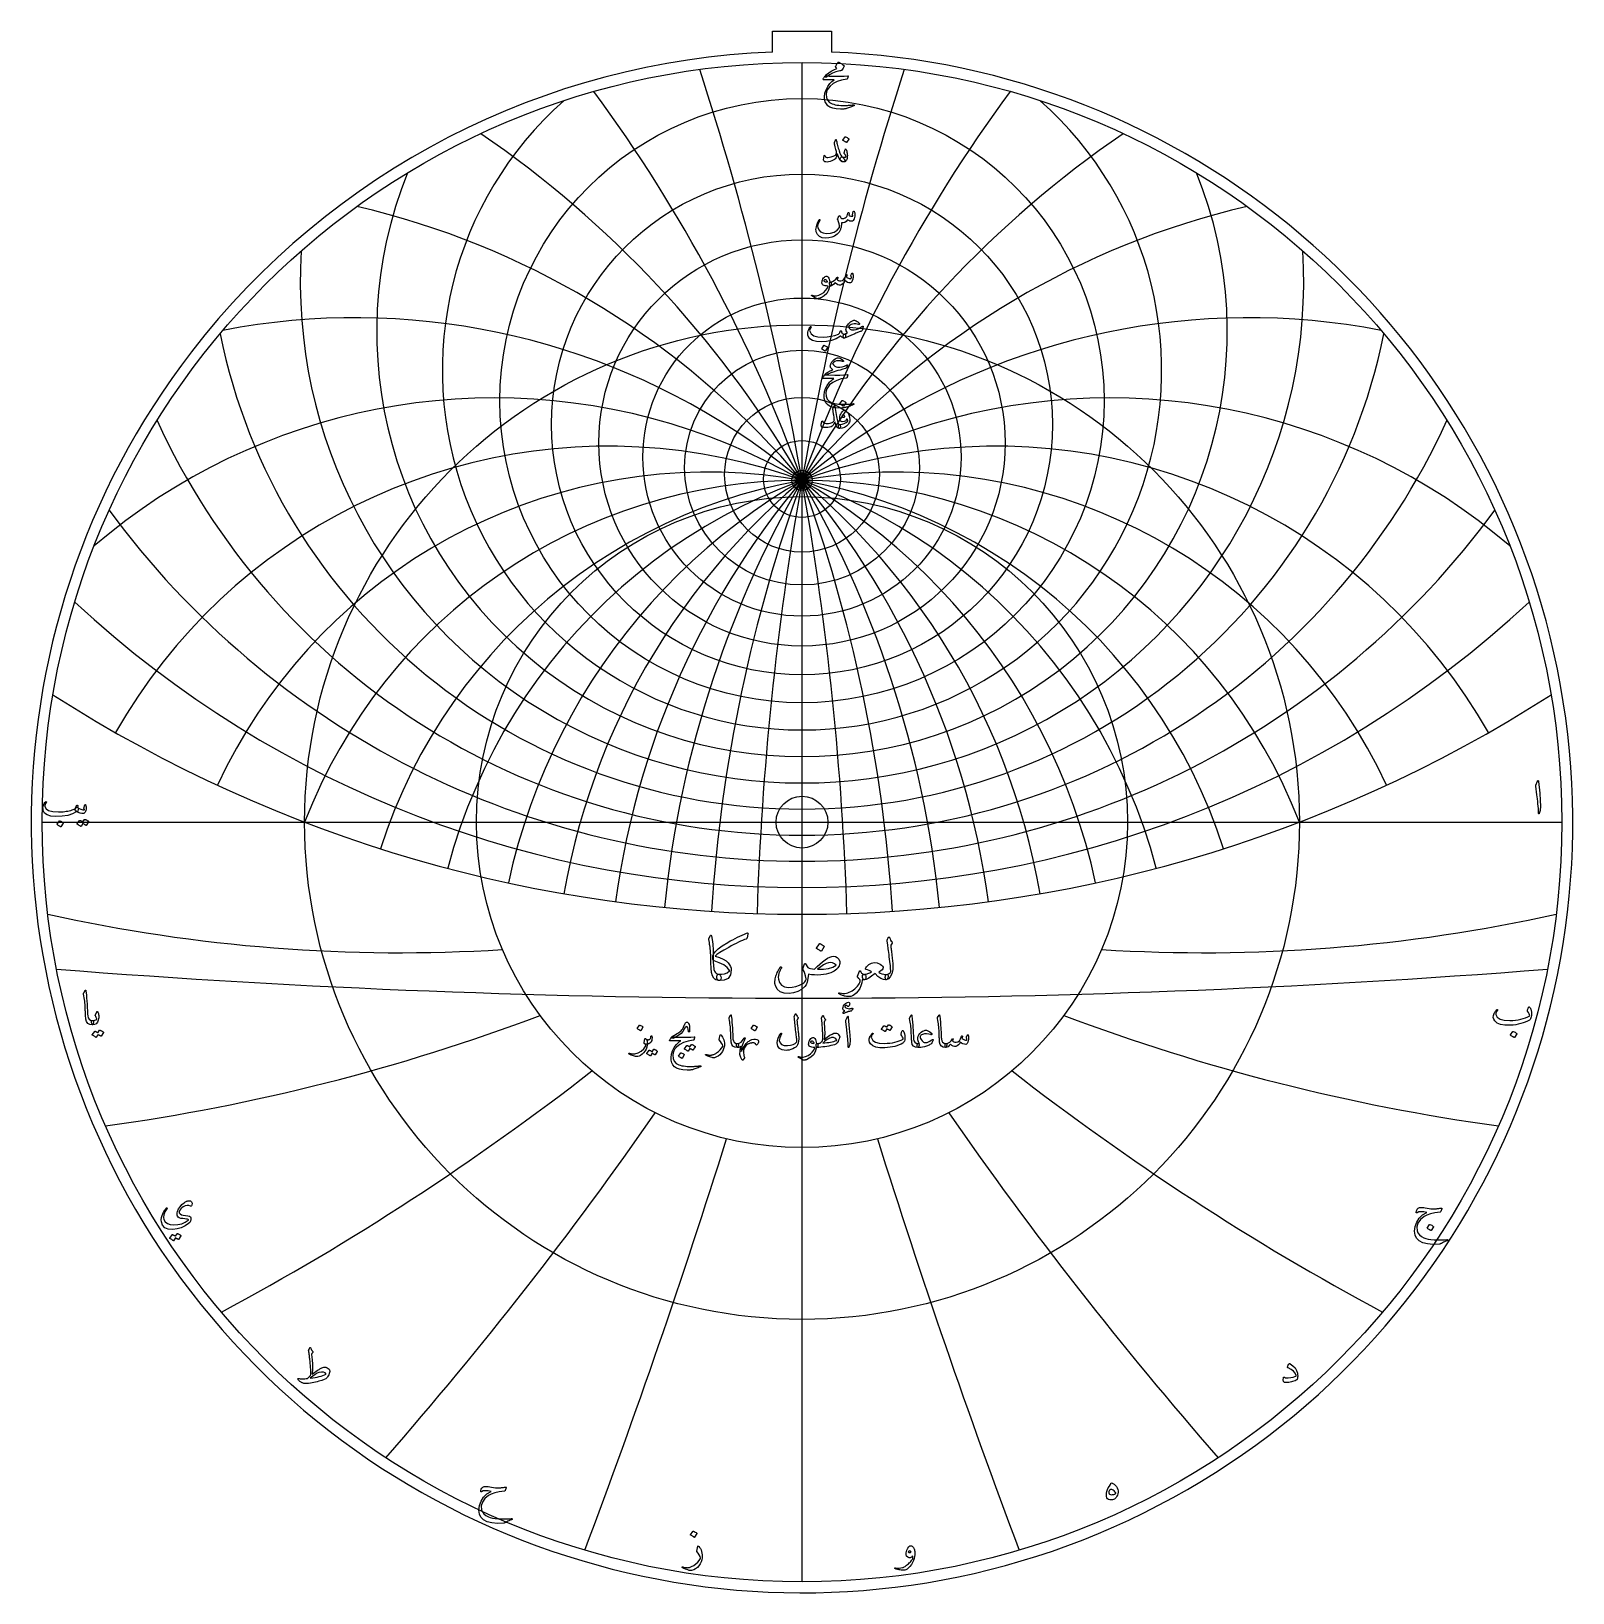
# Model space of a CAD drawing. Header units: millimetres. Extents: x -69 to 69, y -69 to 71.
import ezdxf

# ---------------------------------------------------------------- set-up
doc = ezdxf.new("R2010")
doc.units = ezdxf.units.MM
for name, color, linetype in [('CUT_INNER', 6, 'Continuous'), ('CUT_OUTER', 1, 'Continuous'), ('ENGRAVE', 7, 'Continuous'), ('ENGRAVE_FINE', 8, 'Continuous'), ('TEXT', 5, 'Continuous')]:
    doc.layers.add(name, color=color, linetype=linetype)

msp = doc.modelspace()

# ---------------------------------------------------------------- linework, layer by layer
at = {"layer": 'CUT_INNER'}
msp.add_circle((0, 0), 2.315, dxfattribs=at)
at = {"layer": 'CUT_OUTER'}
for points in [[(-2.6425, 70.7445), (2.6425, 70.7445), (2.6425, 68.8816)], [(-2.6425, 68.8816), (-2.6425, 70.7445)]]:
    msp.add_lwpolyline(points, dxfattribs=at)
for centre, radius, start, end in [((-0.0002, -0.0002), 68.9324, 142.382592, 87.802872), ((-0.0008, 0.001), 68.9312, 92.196291, 142.383048)]:
    msp.add_arc(centre, radius, start, end, dxfattribs=at)
at = {"layer": 'ENGRAVE'}
for points in [[(0, -67.95), (0, 67.95)], [(-67.95, 0), (67.95, 0)], [(0, -67.95), (0, -29.1157)]]:
    msp.add_lwpolyline(points, dxfattribs=at)
for centre, radius in [((0, 0), 67.95), ((0, 37.6982), 27.0197), ((0, 35.571), 22.3956), ((0, 33.9148), 18.1638), ((0, 32.6477), 14.2238), ((0, 0), 44.4794), ((0, 31.7124), 10.4969), ((0, 31.0696), 6.9193), ((0, 30.6936), 3.4366), ((0, 30.5698), 0.906), ((0, 0), 29.1157)]:
    msp.add_circle(centre, radius, dxfattribs=at)
for centre, radius, start, end in [((0, 40.4137), 32.17, 131.44749, 48.55251), ((0, 43.8883), 38.0325, 158.111417, 21.888583), ((0, 48.3767), 44.8761, 176.527025, 3.472975), ((0, 54.2737), 53.109, 191.49664, 348.50336), ((0, 62.2205), 63.3853, 204.507158, 335.492842), ((0, -17.074), 47.6438, 21, 159), ((0, -17.074), 47.6438, 21, 159), ((0, 73.3296), 76.8302, 216.250717, 323.749283), ((0, 89.707), 95.5628, 227.113368, 312.886632), ((0, 115.8727), 124.1164, 237.334847, 302.665153), ((-35.9361, 134.1152), 145.7968, 257.517365, 273.595273), ((35.9361, 134.1152), 145.7968, 266.404727, 282.482635), ((-86.6764, 150.1279), 178.9681, 277.834249, 290.696576), ((86.6764, 150.1279), 178.9681, 249.303424, 262.165751), ((-163.2884, 163.2884), 235.1693, 298.266678, 307.913423), ((163.2884, 163.2884), 235.1693, 232.086577, 241.733322), ((-299.7831, 173.0798), 349.0056, 318.79094, 325.222103), ((299.7831, 173.0798), 349.0056, 214.777897, 221.20906), ((-668.4659, 179.1149), 693.4747, 339.3790811, 342.5946627), ((668.4659, 179.1149), 693.4747, 197.4053373, 200.6209189)]:
    msp.add_arc(centre, radius, start, end, dxfattribs=at)
at = {"layer": 'ENGRAVE_FINE'}
for centre, radius, start, end in [((-270.2016, -17.074), 274.3699, 1.857947, 17.916987), ((-270.2016, -17.074), 274.3699, 1.857947, 17.916987), ((270.2016, -17.074), 274.3699, 162.083013, 178.142053), ((270.2016, -17.074), 274.3699, 162.083013, 178.142053), ((-130.9004, -17.074), 139.3012, 3.743551, 36.279337), ((-130.9004, -17.074), 139.3012, 3.743551, 36.279337), ((130.9004, -17.074), 139.3012, 143.720663, 176.256449), ((130.9004, -17.074), 139.3012, 143.720663, 176.256449), ((-82.5215, -17.074), 95.2877, 5.686111, 55.63063), ((-82.5215, -17.074), 95.2877, 5.686111, 55.63063), ((82.5215, -17.074), 95.2877, 124.36937, 174.313889), ((82.5215, -17.074), 95.2877, 124.36937, 174.313889), ((-56.7797, -17.074), 74.1206, 7.718412, 76.755815), ((-56.7797, -17.074), 74.1206, 7.718412, 76.755815), ((56.7797, -17.074), 74.1206, 103.244185, 172.281588), ((56.7797, -17.074), 74.1206, 103.244185, 172.281588), ((-39.9779, -17.074), 62.1946, 9.87903, 100.948203), ((-39.9779, -17.074), 62.1946, 9.87903, 100.948203), ((39.9779, -17.074), 62.1946, 79.051797, 170.12097), ((39.9779, -17.074), 62.1946, 79.051797, 170.12097), ((-27.5072, -17.074), 55.0144, 12.215451, 130.587427), ((-27.5072, -17.074), 55.0144, 12.215451, 130.587427), ((27.5072, -17.074), 55.0144, 49.412573, 167.784549), ((27.5072, -17.074), 55.0144, 49.412573, 167.784549), ((-17.3409, -17.074), 50.7015, 14.788559, 150.348571), ((-17.3409, -17.074), 50.7015, 14.788559, 150.348571), ((17.3409, -17.074), 50.7015, 29.651429, 165.211441), ((17.3409, -17.074), 50.7015, 29.651429, 165.211441), ((-8.4009, -17.074), 48.3788, 17.679419, 155.089162), ((-8.4009, -17.074), 48.3788, 17.679419, 155.089162), ((8.4009, -17.074), 48.3788, 24.910838, 162.320581), ((8.4009, -17.074), 48.3788, 24.910838, 162.320581), ((0, 841.4234), 857.1744, 265.5394658, 274.4605342)]:
    msp.add_arc(centre, radius, start, end, dxfattribs=at)
at = {"layer": 'TEXT'}
for points in [[(3.3917, 67.2), (3.0405, 67.1083), (2.7306, 66.99), (2.4619, 66.8451), (2.2343, 66.6735), (2.1994, 66.6472), (2.167, 66.6324), (2.1371, 66.6291), (2.1097, 66.6374), (2.0778, 66.6753), (2.0826, 66.7288), (2.1241, 66.7979), (2.2022, 66.8825), (2.3868, 67.0357), (2.599, 67.1739), (2.8389, 67.2969), (3.1063, 67.4049), (3.03, 67.5174), (3.0157, 67.5456), (3.0089, 67.5737), (3.0096, 67.6018), (3.0179, 67.63), (3.0719, 67.7372), (3.1214, 67.8259), (3.1664, 67.8959), (3.2068, 67.9474), (3.2327, 67.9718), (3.258, 67.9846), (3.2829, 67.9859), (3.3073, 67.9756), (3.4487, 67.8957), (3.5675, 67.8208), (3.6637, 67.751), (3.7372, 67.6862), (3.7516, 67.6654), (3.7583, 67.639), (3.7576, 67.6071), (3.7493, 67.5697), (3.7234, 67.5112), (3.682, 67.4401), (3.625, 67.3565), (3.5524, 67.2603), (3.5333, 67.2459), (3.5002, 67.2311), (3.4529, 67.2158), (3.3917, 67.2)], [(2.4433, 66.7338), (2.9589, 66.7157), (3.4047, 66.7137), (3.7807, 66.7278), (4.0869, 66.7579), (4.0963, 66.7591), (4.1044, 66.7584), (4.1114, 66.7561), (4.117, 66.7519), (4.1211, 66.7463), (4.1235, 66.7394), (4.1242, 66.7312), (4.123, 66.7218), (4.1151, 66.6851), (4.1075, 66.6514), (4.1, 66.6208), (4.0929, 66.5932), (4.086, 66.5686), (4.0793, 66.547), (4.0729, 66.5284), (4.0668, 66.5128), (4.0537, 66.4879), (4.0386, 66.4696), (4.0216, 66.4578), (4.0025, 66.4525), (3.5383, 66.3684), (3.1345, 66.2365), (2.7909, 66.057), (2.5076, 65.8297), (2.3644, 65.6662), (2.2604, 65.4931), (2.1956, 65.3105), (2.17, 65.1184), (2.1946, 64.8167), (2.2926, 64.5708), (2.4639, 64.3807), (2.7085, 64.2463), (2.8353, 64.2057), (2.9747, 64.172), (3.1267, 64.1454), (3.2912, 64.1258), (3.468, 64.113), (3.6569, 64.1067), (3.8578, 64.107), (4.0708, 64.1137), (4.1465, 64.118), (4.221, 64.1228), (4.2942, 64.1281), (4.3662, 64.1338), (4.4364, 64.1401), (4.5043, 64.1469), (4.57, 64.1542), (4.6334, 64.162), (4.6527, 64.163), (4.6665, 64.1579), (4.6748, 64.1469), (4.6776, 64.1298), (4.6761, 64.11), (4.6716, 64.0946), (4.664, 64.0838), (4.6535, 64.0776), (4.54, 64.0296), (4.4325, 63.9861), (4.331, 63.9472), (4.2355, 63.9128), (4.1464, 63.8827), (4.0638, 63.8565), (3.9877, 63.8344), (3.9181, 63.8164), (3.8527, 63.8031), (3.789, 63.7912), (3.7271, 63.7809), (3.6669, 63.7722), (3.6083, 63.7654), (3.5509, 63.7611), (3.4948, 63.7593), (3.4399, 63.7601), (3.0651, 63.7892), (2.7527, 63.8525), (2.5026, 63.95), (2.3147, 64.0816), (2.1768, 64.2461), (2.0806, 64.4382), (2.0261, 64.658), (2.0133, 64.9054), (2.0527, 65.2123), (2.1469, 65.5102), (2.2958, 65.799), (2.4995, 66.0788), (2.5792, 66.1634), (2.6693, 66.2446), (2.77, 66.3222), (2.8813, 66.3963), (1.9088, 66.4043), (1.8855, 66.4144), (1.8757, 66.4324), (1.8794, 66.4586), (1.8968, 66.4927), (1.9294, 66.5424), (1.959, 66.5872), (1.9857, 66.6268), (2.0093, 66.6615), (2.0299, 66.6909), (2.0475, 66.7147), (2.062, 66.7331), (2.0736, 66.7459), (2.0997, 66.7481), (2.17, 66.7469), (2.2845, 66.7421), (2.4433, 66.7338)], [(3.0802, 60.9511), (3.1033, 60.8457), (3.1284, 60.7386), (3.1556, 60.6297), (3.1847, 60.5191), (3.2158, 60.4062), (3.249, 60.2905), (3.2842, 60.1721), (3.3213, 60.0509), (3.3964, 59.8329), (3.465, 59.6691), (3.527, 59.5596), (3.5825, 59.5044), (3.631, 59.4715), (3.68, 59.425), (3.7295, 59.365), (3.7794, 59.2914), (3.8267, 59.2002), (3.8397, 59.1317), (3.8186, 59.0857), (3.7634, 59.0623), (3.5848, 59.0804), (3.4268, 59.199), (3.2894, 59.418), (3.1726, 59.7375), (3.1701, 59.7427), (3.1666, 59.7465), (3.1621, 59.7488), (3.1566, 59.7495), (3.1526, 59.7488), (3.1485, 59.7465), (3.1445, 59.7427), (3.1405, 59.7375), (3.1292, 59.6857), (3.1154, 59.631), (3.0991, 59.5732), (3.0802, 59.5124), (3.0596, 59.4549), (3.038, 59.4069), (3.0154, 59.3685), (2.9918, 59.3396), (2.9069, 59.2655), (2.8009, 59.2), (2.6738, 59.143), (2.5257, 59.0945), (2.375, 59.0586), (2.2444, 59.0433), (2.1338, 59.0485), (2.0434, 59.0744), (1.9661, 59.1392), (1.9309, 59.2532), (1.9379, 59.4165), (1.9872, 59.629), (1.9919, 59.636), (1.9982, 59.641), (2.006, 59.644), (2.0153, 59.645), (2.0264, 59.6438), (2.0354, 59.64), (2.0424, 59.6337), (2.0475, 59.6249), (2.0665, 59.5805), (2.0876, 59.5436), (2.1107, 59.5142), (2.1359, 59.4923), (2.2142, 59.4632), (2.3207, 59.4562), (2.4553, 59.4712), (2.6181, 59.5084), (2.7916, 59.5642), (2.9265, 59.6269), (3.0227, 59.6968), (3.0802, 59.7736), (3.0898, 59.8515), (3.0742, 59.9846), (3.0335, 60.173), (2.9677, 60.4166), (2.9361, 60.5449), (2.9175, 60.6487), (2.9119, 60.7278), (2.9195, 60.7823), (2.9958, 60.9993), (3.0041, 61.0221), (3.0129, 61.0385), (3.0222, 61.0483), (3.032, 61.0515), (3.0441, 61.0452), (3.0561, 61.0264), (3.0682, 60.995), (3.0802, 60.9511)], [(3.892, 59.6531), (3.8684, 59.6925), (3.8458, 59.7264), (3.8242, 59.7548), (3.8036, 59.7776), (3.7887, 59.7972), (3.7804, 59.8198), (3.7787, 59.8455), (3.7835, 59.8741), (3.8679, 60.1795), (3.8797, 60.2061), (3.895, 60.2137), (3.9138, 60.2021), (3.9362, 60.1715), (3.9698, 60.1064), (3.9985, 60.0278), (4.0221, 59.9356), (4.0407, 59.8299), (4.0515, 59.7284), (4.0557, 59.629), (4.0535, 59.5315), (4.0447, 59.4361), (4.0304, 59.3529), (4.0115, 59.2803), (3.9882, 59.2183), (3.9603, 59.1668), (3.9259, 59.1286), (3.8789, 59.0985), (3.8194, 59.0764), (3.7473, 59.0623), (3.6735, 59.0596), (3.6046, 59.0714), (3.5408, 59.0978), (3.4821, 59.1387), (3.4366, 59.1907), (3.4128, 59.2502), (3.4105, 59.3173), (3.4298, 59.3919), (3.4607, 59.4529), (3.4971, 59.4913), (3.5391, 59.5071), (3.5866, 59.5004), (3.6961, 59.474), (3.7915, 59.4712), (3.8729, 59.4921), (3.9402, 59.5365), (3.9417, 59.5483), (3.9342, 59.5717), (3.9176, 59.6066), (3.892, 59.6531)], [(3.8558, 61.2967), (3.8608, 61.3017), (3.8679, 61.3047), (3.8769, 61.3057), (3.8879, 61.3047), (3.9661, 61.273), (4.0396, 61.2344), (4.1087, 61.1887), (4.1733, 61.1359), (4.1795, 61.1279), (4.1823, 61.1198), (4.1816, 61.1118), (4.1773, 61.1038), (3.9884, 60.7984), (3.9814, 60.7911), (3.9723, 60.7893), (3.9613, 60.7931), (3.9482, 60.8024), (3.9369, 60.8104), (3.9191, 60.8225), (3.8947, 60.8385), (3.8638, 60.8586), (3.8259, 60.8827), (3.7804, 60.9109), (3.7275, 60.943), (3.6669, 60.9792), (3.6589, 60.9852), (3.6549, 60.9912), (3.6549, 60.9973), (3.6589, 61.0033)], [(4.5852, 54.617), (4.5922, 54.6346), (4.6012, 54.6472), (4.6123, 54.6547), (4.6253, 54.6572), (4.6422, 54.6552), (4.6565, 54.6492), (4.6683, 54.6391), (4.6776, 54.625), (4.7004, 54.5748), (4.7168, 54.5125), (4.7266, 54.4382), (4.7298, 54.3518), (4.721, 54.2106), (4.6947, 54.0765), (4.6507, 53.9494), (4.5892, 53.8294), (4.5681, 53.8005), (4.545, 53.7781), (4.5199, 53.7623), (4.4927, 53.753), (4.3945, 53.7467), (4.2888, 53.7641), (4.1755, 53.805), (4.0547, 53.8696), (3.953, 53.7302), (3.8327, 53.6375), (3.6938, 53.5915), (3.5363, 53.5923), (3.5312, 53.5075), (3.5238, 53.426), (3.5141, 53.3478), (3.5022, 53.2728), (3.488, 53.2006), (3.4715, 53.1307), (3.4528, 53.063), (3.4318, 52.9975), (3.3831, 52.8795), (3.3173, 52.7705), (3.2344, 52.6705), (3.1345, 52.5796), (2.9006, 52.4239), (2.6532, 52.3144), (2.3923, 52.2511), (2.1178, 52.234), (1.8086, 52.276), (1.5642, 52.3857), (1.3846, 52.5633), (1.2699, 52.8087), (1.2543, 52.8971), (1.2518, 53.0016), (1.2623, 53.1221), (1.2859, 53.2587), (1.3239, 53.4084), (1.3774, 53.5642), (1.4464, 53.7259), (1.5311, 53.8937), (1.5378, 53.9042), (1.5461, 53.9118), (1.5559, 53.9163), (1.5672, 53.9178), (1.5785, 53.9168), (1.5883, 53.9138), (1.5966, 53.9087), (1.6034, 53.9017), (1.6079, 53.8914), (1.6094, 53.8806), (1.6079, 53.8693), (1.6034, 53.8575), (1.4959, 53.6342), (1.4266, 53.4506), (1.3954, 53.3067), (1.4025, 53.2025), (1.5039, 52.9727), (1.6637, 52.8057), (1.8817, 52.7014), (2.158, 52.66), (2.5442, 52.6846), (2.8713, 52.7825), (3.139, 52.9538), (3.3475, 53.1985), (3.3467, 53.3597), (3.3203, 53.53), (3.2683, 53.7093), (3.1907, 53.8977), (3.1809, 53.9168), (3.1757, 53.9339), (3.1749, 53.9489), (3.1787, 53.962), (3.2003, 54.0068), (3.2209, 54.0489), (3.2405, 54.0882), (3.259, 54.1247), (3.2766, 54.158), (3.2932, 54.1875), (3.3088, 54.2133), (3.3233, 54.2352), (3.3316, 54.2445), (3.3404, 54.2483), (3.3497, 54.2466), (3.3595, 54.2393), (3.3645, 54.2337), (3.3716, 54.2252), (3.3806, 54.2136), (3.3917, 54.1991), (3.4042, 54.1815), (3.4178, 54.1609), (3.4323, 54.1373), (3.4479, 54.1107), (3.4796, 54.0594), (3.5062, 54.0223), (3.5278, 53.9992), (3.5444, 53.9901), (3.6488, 53.9813), (3.7533, 53.9992), (3.8578, 54.0436), (3.9623, 54.1147), (4.0002, 54.1619), (4.0376, 54.2393), (4.0746, 54.3468), (4.111, 54.4844), (4.1145, 54.4975), (4.121, 54.5085), (4.1306, 54.5176), (4.1431, 54.5246), (4.1549, 54.5291), (4.1662, 54.5306), (4.177, 54.5291), (4.1873, 54.5246), (4.2026, 54.4995), (4.2084, 54.4523), (4.2047, 54.3829), (4.1913, 54.2915), (4.2725, 54.2418), (4.3591, 54.2091), (4.4513, 54.1936), (4.549, 54.1951), (4.5477, 54.2244), (4.544, 54.2483), (4.5377, 54.2666), (4.5289, 54.2795), (4.5189, 54.2915), (4.5128, 54.3036), (4.5108, 54.3156), (4.5128, 54.3277)], [(4.4907, 49.0964), (4.4995, 49.1024), (4.5098, 49.1004), (4.5216, 49.0904), (4.5349, 49.0723), (4.5492, 49.0416), (4.56, 48.9979), (4.5673, 48.9412), (4.5711, 48.8714), (4.5724, 48.792), (4.5681, 48.7146), (4.5583, 48.6393), (4.543, 48.5659), (4.4983, 48.4233), (4.4485, 48.3208), (4.3938, 48.2585), (4.334, 48.2364), (4.1926, 48.2447), (4.0617, 48.2816), (3.9414, 48.3472), (3.8317, 48.4414), (3.7563, 48.2929), (3.6669, 48.1771), (3.5634, 48.094), (3.4459, 48.0435), (3.3226, 48.0325), (3.1978, 48.0636), (3.0714, 48.137), (2.9436, 48.2525), (2.8401, 48.1206), (2.7386, 48.0265), (2.6392, 47.9699), (2.5417, 47.9511), (2.5221, 47.9622), (2.5036, 47.9953), (2.486, 48.0506), (2.4694, 48.1279), (2.4634, 48.2043), (2.4734, 48.2605), (2.4995, 48.2967), (2.5417, 48.3128), (2.7271, 48.3547), (2.8893, 48.4363), (3.0285, 48.5577), (3.1445, 48.7186), (3.1508, 48.7274), (3.1576, 48.7337), (3.1649, 48.7375), (3.1726, 48.7387), (3.1822, 48.7377), (3.1907, 48.7347), (3.1983, 48.7297), (3.2048, 48.7227), (3.2086, 48.7011), (3.1998, 48.6644), (3.1784, 48.6127), (3.1445, 48.5459), (3.189, 48.4944), (3.258, 48.4564), (3.3517, 48.4321), (3.47, 48.4213), (3.6174, 48.4522), (3.7463, 48.5529), (3.8566, 48.7234), (3.9482, 48.9638), (3.9527, 48.9761), (3.9583, 48.9849), (3.9648, 48.9902), (3.9723, 48.9919), (3.9836, 48.9909), (3.9934, 48.9879), (4.0017, 48.9829), (4.0085, 48.9758), (4.0135, 48.9658), (4.0165, 48.9557), (4.0175, 48.9457), (4.0165, 48.9356), (3.9764, 48.7669), (4.0233, 48.7252), (4.0798, 48.6885), (4.1459, 48.6569), (4.2215, 48.6302), (4.2951, 48.6129), (4.3511, 48.6091), (4.3895, 48.6189), (4.4104, 48.6423), (4.4171, 48.678), (4.4134, 48.7287), (4.3991, 48.7945), (4.3742, 48.8754), (4.3785, 48.8982), (4.3993, 48.9427), (4.4367, 49.0087), (4.4907, 49.0964)], [(2.4614, 47.9069), (2.3672, 47.5761), (2.2092, 47.2991), (1.9874, 47.0758), (1.7019, 46.9063), (1.6619, 46.8891), (1.6225, 46.8736), (1.5836, 46.8599), (1.5451, 46.848), (1.5075, 46.8381), (1.4708, 46.8304), (1.4351, 46.825), (1.4005, 46.8219), (1.3141, 46.8342), (1.1995, 46.8792), (1.0569, 46.9568), (0.8861, 47.067), (0.8678, 47.0828), (0.857, 47.0982), (0.8537, 47.113), (0.858, 47.1273), (0.8675, 47.1384), (0.8801, 47.1434), (0.8956, 47.1424), (0.9142, 47.1353), (1.0918, 47.0778), (1.291, 47.0781), (1.5117, 47.1361), (1.7541, 47.2519), (1.952, 47.3862), (2.1158, 47.5442), (2.2454, 47.7258), (2.3408, 47.931), (2.3401, 47.9383), (2.3378, 47.9441), (2.334, 47.9483), (2.3287, 47.9511), (2.1904, 47.9591), (2.0726, 47.9752), (1.9754, 47.9993), (1.8988, 48.0315), (1.8395, 48.0812), (1.8023, 48.15), (1.7872, 48.2379), (1.7943, 48.3449), (1.7965, 48.3591), (1.7993, 48.3736), (1.8026, 48.3882), (1.8063, 48.4032), (1.8106, 48.4186), (1.8154, 48.4348), (1.8207, 48.4518), (1.8264, 48.4695), (1.8736, 48.5843), (1.9309, 48.6795), (1.9982, 48.7551), (2.0756, 48.8111), (2.1547, 48.8417), (2.2273, 48.8412), (2.2933, 48.8096), (2.3529, 48.7468), (2.4049, 48.6594), (2.4443, 48.5579), (2.4712, 48.4424), (2.4855, 48.3128), (2.4934, 48.3129), (2.501, 48.3133), (2.5085, 48.3139), (2.5156, 48.3148), (2.5228, 48.3157), (2.5302, 48.3163), (2.5378, 48.3167), (2.5458, 48.3168), (2.5729, 48.311), (2.594, 48.2937), (2.609, 48.2648), (2.6181, 48.2244), (2.6219, 48.1799), (2.6211, 48.135), (2.6158, 48.0895), (2.606, 48.0435), (2.5932, 48.0031), (2.5789, 47.9742), (2.5631, 47.9569), (2.5458, 47.9511), (2.4694, 47.9511), (2.4689, 47.9438), (2.4674, 47.934), (2.4649, 47.9217), (2.4614, 47.9069)], [(2.2685, 48.357), (2.2263, 48.4306), (2.1801, 48.4826), (2.1298, 48.5129), (2.0756, 48.5217), (2.0432, 48.5132), (2.0143, 48.4996), (1.9889, 48.4811), (1.9671, 48.4574), (1.96, 48.4449), (1.959, 48.4313), (1.9641, 48.4168), (1.9751, 48.4012), (2.0166, 48.3648), (2.0766, 48.3399), (2.1552, 48.3266), (2.2524, 48.3248), (2.2624, 48.3268), (2.2685, 48.3329), (2.2705, 48.3429), (2.2685, 48.357)], [(5.4692, 44.2976), (5.3889, 43.9761), (5.3798, 43.9606), (5.3648, 43.946), (5.3437, 43.9324), (5.3165, 43.9199), (5.2564, 43.8987), (5.1925, 43.8752), (5.1248, 43.8494), (5.0533, 43.8214), (4.9781, 43.7914), (4.8991, 43.7596), (4.8164, 43.7261), (4.7298, 43.6908), (3.8056, 43.289), (3.7634, 43.2983), (3.7292, 43.3261), (3.7031, 43.3726), (3.685, 43.4377), (3.682, 43.5067), (3.7011, 43.5653), (3.7423, 43.6132), (3.8056, 43.6506), (3.8135, 43.6543), (3.8292, 43.6612), (3.8527, 43.6714), (3.8839, 43.6848), (3.9227, 43.7013), (3.9688, 43.7205), (4.0222, 43.7424), (4.0828, 43.7672), (4.0047, 43.8473), (3.9553, 43.935), (3.9344, 44.0301), (3.9422, 44.1329), (4.0196, 44.3773), (4.1512, 44.584), (4.337, 44.753), (4.5771, 44.8843), (4.6296, 44.8966), (4.6907, 44.8934), (4.7602, 44.8745), (4.8383, 44.8401), (4.9195, 44.7932), (4.9941, 44.7407), (5.0621, 44.6827), (5.1236, 44.6191), (5.141, 44.5958), (5.1488, 44.5739), (5.147, 44.5536), (5.1357, 44.5347), (5.1186, 44.5202), (5.0995, 44.5126), (5.0784, 44.5121), (5.0553, 44.5187), (4.935, 44.5566), (4.8072, 44.5739), (4.6718, 44.5706), (4.5289, 44.5468), (4.3996, 44.5081), (4.2968, 44.4564), (4.2207, 44.3916), (4.1713, 44.3137), (4.1662, 44.279), (4.1793, 44.2394), (4.2104, 44.1947), (4.2597, 44.1449), (4.3159, 44.0997), (4.3722, 44.0646), (4.4284, 44.0394), (4.4847, 44.0244), (4.6532, 44.0201), (4.8333, 44.0555), (5.0249, 44.1306), (5.2281, 44.2454), (5.25, 44.2592), (5.2713, 44.2725), (5.2922, 44.2853), (5.3125, 44.2976), (5.3321, 44.3092), (5.3507, 44.3197), (5.3683, 44.3293), (5.3849, 44.3378), (5.4308, 44.3594), (5.4602, 44.3599), (5.473, 44.3393), (5.4692, 44.2976)], [(0.7394, 44.3097), (0.7537, 44.3253), (0.7685, 44.3318), (0.7839, 44.3293), (0.7997, 44.3177), (0.8117, 44.3027), (0.8158, 44.2856), (0.8117, 44.2665), (0.7997, 44.2454), (0.7384, 44.1505), (0.6992, 44.0625), (0.6821, 43.9817), (0.6872, 43.9078), (0.813, 43.6652), (1.0579, 43.4959), (1.4218, 43.4), (1.9048, 43.3774), (2.2632, 43.4038), (2.607, 43.4588), (2.9363, 43.5424), (3.251, 43.6547), (3.3065, 43.6876), (3.3525, 43.7381), (3.3889, 43.8061), (3.4158, 43.8918), (3.4248, 43.9161), (3.4399, 43.9329), (3.461, 43.9422), (3.4881, 43.944), (3.5074, 43.9357), (3.5213, 43.9189), (3.5295, 43.8935), (3.5323, 43.8596), (3.5511, 43.7757), (3.6036, 43.7129), (3.6898, 43.6712), (3.8096, 43.6506), (3.8528, 43.6411), (3.8819, 43.6165), (3.897, 43.5768), (3.898, 43.5221), (3.8834, 43.4201), (3.8638, 43.3472), (3.8392, 43.3035), (3.8096, 43.289), (3.7214, 43.3005), (3.6378, 43.3352), (3.5587, 43.393), (3.4841, 43.4738), (3.4778, 43.4771), (3.467, 43.4748), (3.4517, 43.467), (3.4318, 43.4537), (3.0571, 43.2428), (2.6482, 43.0921), (2.2052, 43.0017), (1.728, 42.9715), (1.2869, 43.0017), (0.9444, 43.0921), (0.7002, 43.2428), (0.5546, 43.4537), (0.5214, 43.5715), (0.5104, 43.6918), (0.5214, 43.8147), (0.5546, 43.94), (0.5993, 44.0565), (0.645, 44.157), (0.6917, 44.2414), (0.7394, 44.3097)], [(1.957, 42.642), (1.9621, 42.647), (1.9691, 42.65), (1.9781, 42.651), (1.9892, 42.65), (2.0673, 42.6184), (2.1409, 42.5797), (2.21, 42.534), (2.2745, 42.4812), (2.2808, 42.4732), (2.2835, 42.4652), (2.2828, 42.4571), (2.2785, 42.4491), (2.0896, 42.1437), (2.0826, 42.1364), (2.0736, 42.1346), (2.0625, 42.1384), (2.0495, 42.1477), (2.0382, 42.1557), (2.0203, 42.1678), (1.996, 42.1839), (1.9651, 42.204), (1.9271, 42.2281), (1.8817, 42.2562), (1.8287, 42.2884), (1.7682, 42.3245), (1.7601, 42.3306), (1.7561, 42.3366), (1.7561, 42.3426), (1.7601, 42.3486)], [(4.0768, 40.885), (4.0801, 40.8566), (4.0617, 40.8036), (4.0218, 40.726), (3.9603, 40.6238), (3.9472, 40.6072), (3.9321, 40.5936), (3.9151, 40.5831), (3.896, 40.5756), (3.6388, 40.5047), (3.4097, 40.4409), (3.2088, 40.3842), (3.036, 40.3344), (2.8913, 40.292), (2.7748, 40.2571), (2.6864, 40.2297), (2.6261, 40.2099), (2.1399, 39.9929), (2.1057, 39.9904), (2.0796, 39.9949), (2.0615, 40.0064), (2.0515, 40.025), (2.0512, 40.0318), (2.0545, 40.0401), (2.0613, 40.0499), (2.0716, 40.0612), (2.1705, 40.1541), (2.3187, 40.2521), (2.5161, 40.355), (2.7628, 40.463), (2.6957, 40.5203), (2.6392, 40.5756), (2.5932, 40.6288), (2.5578, 40.68), (2.536, 40.7361), (2.5307, 40.8036), (2.542, 40.8827), (2.5699, 40.9734), (2.6151, 41.0678), (2.6784, 41.1623), (2.7597, 41.2567), (2.8592, 41.3511), (2.9674, 41.4328), (3.0712, 41.4888), (3.1704, 41.5192), (3.2651, 41.5239), (3.3934, 41.4981), (3.5092, 41.4446), (3.6124, 41.3634), (3.7031, 41.2547), (3.7111, 41.2411), (3.7151, 41.2286), (3.7151, 41.217), (3.7111, 41.2065), (3.7023, 41.1967), (3.692, 41.1914), (3.6802, 41.1906), (3.6669, 41.1944), (3.6078, 41.2133), (3.5509, 41.2296), (3.4963, 41.2434), (3.4439, 41.2547), (3.394, 41.2632), (3.3469, 41.2688), (3.3026, 41.2713), (3.2611, 41.2708), (3.088, 41.2504), (2.9426, 41.2014), (2.8248, 41.1238), (2.7346, 41.0176), (2.8306, 40.8913), (2.9376, 40.7976), (3.0556, 40.7366), (3.1847, 40.7082), (3.3768, 40.7062), (3.5835, 40.7363), (3.8048, 40.7986), (4.0407, 40.893), (4.0504, 40.8955), (4.0597, 40.895), (4.0685, 40.8915), (4.0768, 40.885)], [(2.4091, 40.0049), (2.9247, 39.9868), (3.3706, 39.9848), (3.7465, 39.9989), (4.0527, 40.029), (4.0621, 40.0302), (4.0703, 40.0295), (4.0772, 40.0272), (4.0828, 40.023), (4.087, 40.0174), (4.0894, 40.0105), (4.09, 40.0023), (4.0889, 39.9929), (4.081, 39.9562), (4.0733, 39.9225), (4.0659, 39.8919), (4.0587, 39.8643), (4.0518, 39.8397), (4.0452, 39.8181), (4.0388, 39.7995), (4.0326, 39.7839), (4.0196, 39.759), (4.0045, 39.7407), (3.9874, 39.7289), (3.9683, 39.7236), (3.5042, 39.6395), (3.1003, 39.5076), (2.7567, 39.3281), (2.4734, 39.1008), (2.3303, 38.9372), (2.2263, 38.7642), (2.1615, 38.5816), (2.1359, 38.3895), (2.1605, 38.0878), (2.2584, 37.8419), (2.4297, 37.6518), (2.6743, 37.5174), (2.8012, 37.4768), (2.9406, 37.4431), (3.0925, 37.4165), (3.257, 37.3969), (3.4338, 37.3841), (3.6227, 37.3778), (3.8236, 37.3781), (4.0366, 37.3848), (4.1124, 37.3891), (4.1868, 37.3939), (4.26, 37.3991), (4.332, 37.4049), (4.4022, 37.4112), (4.4701, 37.418), (4.5358, 37.4253), (4.5992, 37.4331), (4.6186, 37.4341), (4.6324, 37.429), (4.6407, 37.418), (4.6434, 37.4009), (4.6419, 37.3811), (4.6374, 37.3657), (4.6299, 37.3549), (4.6193, 37.3487), (4.5058, 37.3007), (4.3983, 37.2572), (4.2968, 37.2183), (4.2014, 37.1839), (4.1122, 37.1538), (4.0296, 37.1276), (3.9535, 37.1055), (3.8839, 37.0875), (3.8185, 37.0741), (3.7548, 37.0623), (3.6929, 37.052), (3.6328, 37.0433), (3.5741, 37.0365), (3.5167, 37.0322), (3.4606, 37.0304), (3.4057, 37.0312), (3.031, 37.0603), (2.7185, 37.1236), (2.4684, 37.2211), (2.2805, 37.3527), (2.1426, 37.5172), (2.0464, 37.7093), (1.9919, 37.9291), (1.9791, 38.1765), (2.0186, 38.4834), (2.1128, 38.7813), (2.2617, 39.0701), (2.4654, 39.3499), (2.545, 39.4345), (2.6352, 39.5157), (2.7359, 39.5933), (2.8471, 39.6674), (1.8747, 39.6754), (1.8513, 39.6855), (1.8415, 39.7035), (1.8453, 39.7297), (1.8626, 39.7638), (1.8952, 39.8135), (1.9249, 39.8582), (1.9515, 39.8979), (1.9751, 39.9326), (1.9957, 39.962), (2.0133, 39.9858), (2.0279, 40.0042), (2.0394, 40.017), (2.0655, 40.0192), (2.1359, 40.018), (2.2504, 40.0132), (2.4091, 40.0049)], [(3.3434, 35.5715), (3.3726, 35.5575), (3.3957, 35.5354), (3.4128, 35.5052), (3.4238, 35.467), (3.4311, 35.4198), (3.4328, 35.3746), (3.4291, 35.3314), (3.4198, 35.2902), (3.406, 35.2551), (3.3886, 35.2299), (3.3678, 35.2149), (3.3434, 35.2099), (3.2231, 35.2433), (3.1234, 35.3274), (3.0443, 35.4623), (2.9858, 35.6479), (2.9782, 35.6799), (2.9717, 35.7077), (2.9662, 35.7311), (2.9617, 35.7504), (2.9582, 35.7653), (2.9556, 35.776), (2.9541, 35.7824), (2.9536, 35.7845), (2.9476, 35.7963), (2.9416, 35.7996), (2.9355, 35.7943), (2.9295, 35.7805), (2.8612, 35.6263), (2.7849, 35.5052), (2.7005, 35.4173), (2.608, 35.3626), (2.4739, 35.3204), (2.3167, 35.2942), (2.1364, 35.2842), (1.9329, 35.2902), (1.797, 35.3322), (1.723, 35.4339), (1.7106, 35.5954), (1.7601, 35.8167), (1.7714, 35.8433), (1.7852, 35.8629), (1.8016, 35.8754), (1.8204, 35.881), (1.839, 35.8792), (1.8546, 35.8699), (1.8671, 35.8531), (1.8767, 35.8287), (1.897, 35.7767), (1.9219, 35.7373), (1.9513, 35.7104), (1.9852, 35.6961), (2.1753, 35.667), (2.3559, 35.664), (2.5269, 35.6871), (2.6884, 35.7363), (2.7585, 35.773), (2.816, 35.8227), (2.861, 35.8855), (2.8934, 35.9613), (2.8913, 35.9972), (2.8813, 36.0809), (2.8632, 36.2122), (2.8371, 36.3913), (2.8238, 36.4871), (2.812, 36.5737), (2.8017, 36.6509), (2.7929, 36.7188), (2.7854, 36.777), (2.7788, 36.8248), (2.7733, 36.8624), (2.7688, 36.8896), (2.765, 36.9313), (2.7658, 36.968), (2.771, 36.9996), (2.7808, 37.0262), (2.7964, 37.0593), (2.811, 37.09), (2.8245, 37.1185), (2.8371, 37.1448), (2.8484, 37.1688), (2.8582, 37.1905), (2.8665, 37.21), (2.8733, 37.2272), (2.8803, 37.241), (2.8893, 37.2503), (2.9004, 37.255), (2.9134, 37.2553), (2.9278, 37.2498), (2.9386, 37.2412), (2.9458, 37.2297), (2.9496, 37.2151), (2.9741, 37.0095), (2.9993, 36.8148), (3.0253, 36.6308), (3.0521, 36.4576), (3.0793, 36.2952), (3.1068, 36.1437), (3.1346, 36.0029), (3.1626, 35.8729), (3.1965, 35.7516), (3.2379, 35.6609), (3.2869, 35.6009), (3.3434, 35.5715)], [(3.8056, 36.8534), (3.8332, 36.8494), (3.8638, 36.8374), (3.8975, 36.8173), (3.9342, 36.7891), (4.0911, 36.6219), (4.2004, 36.4335), (4.2619, 36.224), (4.2757, 35.9935), (4.2634, 35.8734), (4.2386, 35.7664), (4.2011, 35.6725), (4.1512, 35.5916), (3.9892, 35.4246), (3.8005, 35.3053), (3.5853, 35.2337), (3.3434, 35.2099), (3.3191, 35.2156), (3.2982, 35.233), (3.2809, 35.2618), (3.2671, 35.3023), (3.2619, 35.3246), (3.2585, 35.3475), (3.2569, 35.3708), (3.257, 35.3947), (3.2584, 35.4183), (3.2605, 35.4409), (3.2634, 35.4625), (3.2671, 35.4831), (3.2779, 35.5188), (3.2942, 35.5454), (3.3161, 35.563), (3.3434, 35.5715), (3.579, 35.6032), (3.7835, 35.6619), (3.9568, 35.7478), (4.0989, 35.8609), (4.0921, 35.9174), (4.0838, 35.9623), (4.0741, 35.9957), (4.0628, 36.0176), (4.0492, 36.0364), (4.0366, 36.0487), (4.0251, 36.0545), (4.0145, 36.0538), (4.0072, 36.0512), (4.0015, 36.0477), (3.9972, 36.0432), (3.9944, 36.0377), (3.9558, 35.9583), (3.908, 35.897), (3.8513, 35.8538), (3.7855, 35.8287), (3.5943, 35.8139), (3.463, 35.8659), (3.3914, 35.9847), (3.3796, 36.1703), (3.3957, 36.2768), (3.4278, 36.3873), (3.476, 36.5018), (3.5403, 36.6204), (3.6082, 36.7223), (3.675, 36.7952), (3.7408, 36.8389), (3.8056, 36.8534)], [(3.5926, 37.7014), (3.5976, 37.7064), (3.6046, 37.7094), (3.6137, 37.7104), (3.6247, 37.7094), (3.7028, 37.6777), (3.7764, 37.6391), (3.8455, 37.5934), (3.91, 37.5406), (3.9163, 37.5326), (3.9191, 37.5245), (3.9183, 37.5165), (3.9141, 37.5085), (3.7252, 37.2031), (3.7182, 37.1958), (3.7091, 37.194), (3.6981, 37.1978), (3.685, 37.2071), (3.6737, 37.2151), (3.6559, 37.2272), (3.6315, 37.2432), (3.6006, 37.2633), (3.5627, 37.2874), (3.5172, 37.3156), (3.4642, 37.3477), (3.4037, 37.3839), (3.3957, 37.3899), (3.3917, 37.3959), (3.3917, 37.402), (3.3957, 37.408)], [(3.673, 36.4194), (3.633, 36.4081), (3.6016, 36.3782), (3.5788, 36.3298), (3.5645, 36.2627), (3.5647, 36.2522), (3.5655, 36.2446), (3.5667, 36.2401), (3.5685, 36.2386), (3.6089, 36.2288), (3.6498, 36.2235), (3.6913, 36.2228), (3.7332, 36.2265), (3.7702, 36.2343), (3.8005, 36.2456), (3.8244, 36.2605), (3.8417, 36.2788), (3.7965, 36.3433), (3.7533, 36.3883), (3.7121, 36.4137), (3.673, 36.4194)], [(65.758, 3.6181), (65.7989, 3.6974), (65.8319, 3.7252), (65.8568, 3.7016), (65.8737, 3.6266), (65.9723, 2.5765), (66.031, 1.9319), (66.0441, 1.417), (66.0117, 1.0317), (65.9337, 0.7761), (65.9195, 0.7552), (65.9069, 0.744), (65.8959, 0.7424), (65.8866, 0.7504), (65.8791, 0.763), (65.8737, 0.7794), (65.8705, 0.7995), (65.8694, 0.8233), (65.8694, 1.009), (65.8608, 1.2059), (65.8437, 1.414), (65.818, 1.6334), (65.8123, 1.6908), (65.7955, 1.8456), (65.7673, 2.098), (65.728, 2.4479), (65.6337, 3.2237), (65.6315, 3.265), (65.6337, 3.303), (65.6401, 3.3378), (65.6508, 3.3694)], [(-64.7935, 1.312), (-64.7894, 1.3098), (-64.7855, 1.3077), (-64.7819, 1.3055), (-64.7785, 1.3034), (-64.7752, 1.301), (-64.7715, 1.298), (-64.7677, 1.2945), (-64.7635, 1.2905), (-64.7289, 1.2498), (-64.7153, 1.1919), (-64.7225, 1.1169), (-64.7506, 1.0248), (-64.7766, 0.9688), (-64.8032, 0.9337), (-64.8302, 0.9195), (-64.8578, 0.9262), (-64.8717, 0.9329), (-64.8835, 0.9358), (-64.8932, 0.935), (-64.9007, 0.9305), (-65.2522, 0.7381), (-65.6722, 0.6025), (-66.1609, 0.5238), (-66.7181, 0.5018), (-67.1687, 0.5404), (-67.509, 0.6433), (-67.7388, 0.8104), (-67.8583, 1.0419), (-67.8768, 1.1512), (-67.8808, 1.2605), (-67.8704, 1.3698), (-67.8455, 1.4791), (-67.8114, 1.5758), (-67.7694, 1.6645), (-67.7193, 1.7452), (-67.6611, 1.8178), (-67.6502, 1.8269), (-67.6386, 1.8328), (-67.6266, 1.8354), (-67.614, 1.8349), (-67.6022, 1.8298), (-67.5926, 1.8231), (-67.5851, 1.8148), (-67.5797, 1.8049), (-67.5773, 1.7952), (-67.5786, 1.7835), (-67.5837, 1.7695), (-67.5926, 1.7535), (-67.6547, 1.6624), (-67.6954, 1.5734), (-67.7147, 1.4866), (-67.7126, 1.402), (-67.6108, 1.1898), (-67.374, 1.0376), (-67.0021, 0.9455), (-66.4952, 0.9133), (-66.3561, 0.9155), (-66.2171, 0.9219), (-66.0785, 0.9326), (-65.9401, 0.9476), (-65.8028, 0.9669), (-65.6674, 0.9905), (-65.5339, 1.0183), (-65.4022, 1.0505), (-65.2744, 1.0869), (-65.1696, 1.1233), (-65.0879, 1.1598), (-65.0293, 1.1962), (-65.0066, 1.2155), (-64.9859, 1.2391), (-64.967, 1.2669), (-64.95, 1.2991), (-64.934, 1.335), (-64.9184, 1.3741), (-64.9029, 1.4164), (-64.8878, 1.462), (-64.8819, 1.4759), (-64.8728, 1.4877), (-64.8605, 1.4973), (-64.8449, 1.5048), (-64.8283, 1.5089), (-64.8128, 1.5081), (-64.7983, 1.5024), (-64.7849, 1.492), (-64.7742, 1.4775), (-64.7678, 1.4598), (-64.7656, 1.4389), (-64.7678, 1.4148)], [(-64.9221, 0.969), (-64.9687, 1.0132), (-64.9928, 1.0687), (-64.9944, 1.1354), (-64.9735, 1.2134), (-64.9283, 1.2833), (-64.8867, 1.3259), (-64.849, 1.3412), (-64.8149, 1.3291), (-64.6542, 1.2227), (-64.4935, 1.148), (-64.3327, 1.1049), (-64.172, 1.0933), (-64.1663, 1.0944), (-64.1623, 1.0976), (-64.1599, 1.103), (-64.1591, 1.1105), (-64.1631, 1.1247), (-64.1752, 1.1459), (-64.1953, 1.174), (-64.2234, 1.2091), (-64.2288, 1.2198), (-64.232, 1.2305), (-64.2331, 1.2412), (-64.232, 1.2519), (-64.1291, 1.5477), (-64.1243, 1.559), (-64.1184, 1.567), (-64.1114, 1.5718), (-64.1034, 1.5734), (-64.0954, 1.5721), (-64.0884, 1.5681), (-64.0825, 1.5614), (-64.0777, 1.552), (-64.0455, 1.4558), (-64.0262, 1.3602), (-64.0198, 1.2651), (-64.0262, 1.1705), (-64.0471, 1.0529), (-64.0755, 0.9572), (-64.1114, 0.8836), (-64.1548, 0.8319), (-64.1878, 0.8035), (-64.2181, 0.7826), (-64.2456, 0.7692), (-64.2706, 0.7633), (-64.4142, 0.7601), (-64.5706, 0.7933), (-64.7399, 0.8629), (-64.9221, 0.969)], [(-66.4181, 0.1203), (-66.4127, 0.1257), (-66.4052, 0.1289), (-66.3956, 0.13), (-66.3838, 0.1289), (-66.3005, 0.0951), (-66.222, 0.0539), (-66.1483, 0.0051), (-66.0794, -0.0511), (-66.0727, -0.0597), (-66.0698, -0.0683), (-66.0706, -0.0769), (-66.0752, -0.0854), (-66.2766, -0.4112), (-66.2841, -0.419), (-66.2938, -0.4208), (-66.3056, -0.4168), (-66.3195, -0.4069), (-66.3315, -0.3983), (-66.3506, -0.3855), (-66.3765, -0.3683), (-66.4095, -0.3469), (-66.45, -0.3212), (-66.4984, -0.2912), (-66.555, -0.2569), (-66.6195, -0.2183), (-66.6281, -0.2119), (-66.6324, -0.2055), (-66.6324, -0.199), (-66.6281, -0.1926)], [(-64.1591, 0.2403), (-64.1538, 0.2457), (-64.1463, 0.2489), (-64.1366, 0.25), (-64.1248, 0.2489), (-64.0826, 0.2331), (-64.0418, 0.2157), (-64.0023, 0.1967), (-63.9641, 0.176), (-63.927, 0.1535), (-63.8907, 0.1289), (-63.8552, 0.1021), (-63.8205, 0.0732), (-63.8138, 0.0643), (-63.8108, 0.0549), (-63.8116, 0.045), (-63.8162, 0.0346), (-64.0219, -0.2912), (-64.0276, -0.2955), (-64.0359, -0.2955), (-64.0469, -0.2912), (-64.0605, -0.2826), (-64.0699, -0.2747), (-64.0852, -0.2639), (-64.1063, -0.2501), (-64.1334, -0.2333), (-64.1666, -0.2134), (-64.2063, -0.1899), (-64.2523, -0.163), (-64.3049, -0.1326), (-64.4677, -0.3855), (-64.4752, -0.3933), (-64.4849, -0.3951), (-64.4967, -0.3911), (-64.5106, -0.3812), (-64.5227, -0.3726), (-64.5417, -0.3598), (-64.5677, -0.3426), (-64.6006, -0.3212), (-64.6411, -0.2955), (-64.6896, -0.2655), (-64.7461, -0.2312), (-64.8107, -0.1926), (-64.8174, -0.1862), (-64.8203, -0.1797), (-64.8195, -0.1733), (-64.8149, -0.1669), (-64.6049, 0.146), (-64.5995, 0.1514), (-64.592, 0.1546), (-64.5824, 0.1557), (-64.5706, 0.1546), (-64.5347, 0.143), (-64.4999, 0.1294), (-64.4661, 0.114), (-64.4334, 0.0967), (-64.4018, 0.0779), (-64.3713, 0.0576), (-64.3418, 0.0361), (-64.3134, 0.0132)], [(-7.4638, -13.595), (-7.3797, -13.6278), (-7.3151, -13.6941), (-7.2699, -13.7939), (-7.2441, -13.9272), (-7.2458, -14.0381), (-7.2829, -14.1134), (-7.3556, -14.1533), (-7.4638, -14.1576), (-7.584, -14.1348), (-7.6928, -14.0933), (-7.7903, -14.033), (-7.8764, -13.954), (-8.0019, -13.7554), (-8.0893, -13.4597), (-8.1386, -13.0669), (-8.1496, -12.577), (-8.1479, -12.4285), (-8.1483, -12.283), (-8.1506, -12.1405), (-8.155, -12.001), (-8.1613, -11.8649), (-8.1697, -11.7324), (-8.1801, -11.6037), (-8.1925, -11.4786), (-8.2107, -11.3198), (-8.228, -11.1758), (-8.2442, -11.0466), (-8.2595, -10.9321), (-8.2737, -10.8329), (-8.2869, -10.7499), (-8.2991, -10.6829), (-8.3104, -10.632), (-8.3294, -10.5469), (-8.3385, -10.4793), (-8.3375, -10.4291), (-8.3264, -10.3962), (-8.171, -10.1498), (-8.1486, -10.1243), (-8.1295, -10.1176), (-8.1138, -10.1297), (-8.1014, -10.1605), (-8.0354, -10.485), (-7.9875, -10.9173), (-7.9577, -11.4575), (-7.946, -12.1055), (-7.9418, -12.3451), (-7.9346, -12.5602), (-7.9244, -12.7509), (-7.9112, -12.9172), (-7.8949, -13.0587), (-7.8757, -13.1751), (-7.8534, -13.2663), (-7.8281, -13.3325), (-7.7672, -13.4292), (-7.6861, -13.5053), (-7.585, -13.5605), (-7.4638, -13.595)], [(-7.7692, -11.9822), (-7.37, -12.1132), (-7.0405, -12.2595), (-6.7806, -12.4213), (-6.5904, -12.5984), (-6.4756, -12.7558), (-6.3935, -12.9119), (-6.3443, -13.0666), (-6.3279, -13.2199), (-6.3992, -13.6704), (-6.6132, -13.9768), (-6.9698, -14.1392), (-7.4691, -14.1576), (-7.5046, -14.1482), (-7.5361, -14.1255), (-7.5636, -14.0893), (-7.587, -14.0397), (-7.6081, -13.9691), (-7.6178, -13.9018), (-7.6162, -13.8378), (-7.6031, -13.7772), (-7.5726, -13.6915), (-7.5401, -13.6325), (-7.5056, -13.6004), (-7.4691, -13.595), (-7.1929, -13.6114), (-6.9374, -13.5696), (-6.7026, -13.4694), (-6.4886, -13.311), (-6.4756, -13.298), (-6.4685, -13.2856), (-6.4675, -13.2739), (-6.4725, -13.2628), (-6.6983, -12.9949), (-7.0057, -12.7645), (-7.3948, -12.5716), (-7.8656, -12.4162), (-7.9149, -12.3891), (-7.95, -12.3345), (-7.9711, -12.2525), (-7.9782, -12.143), (-7.9748, -12.0462), (-7.9648, -11.9595), (-7.948, -11.8828), (-7.9246, -11.8161), (-7.7735, -11.5891), (-7.508, -11.3366), (-7.1279, -11.0586), (-6.6333, -10.7552), (-6.4124, -10.6322), (-6.1946, -10.5148), (-5.9798, -10.4031), (-5.768, -10.2971), (-5.5592, -10.1968), (-5.3534, -10.1022), (-5.1506, -10.0133), (-4.9509, -9.9301), (-4.8872, -9.9154), (-4.8464, -9.9247), (-4.8283, -9.9582), (-4.833, -10.0158), (-4.9133, -10.3534), (-4.9247, -10.3879), (-4.9428, -10.4163), (-4.9676, -10.4388), (-4.9991, -10.4552), (-5.1524, -10.5136), (-5.3179, -10.5818), (-5.4954, -10.6596), (-5.6849, -10.7472), (-5.8862, -10.8448), (-6.0988, -10.9528), (-6.3229, -11.0712), (-6.5583, -11.2), (-6.9976, -11.4498), (-7.3459, -11.6634), (-7.6031, -11.8409), (-7.7692, -11.9822)], [(1.5538, -10.8785), (1.5605, -10.8718), (1.5699, -10.8678), (1.582, -10.8664), (1.5967, -10.8678), (1.7009, -10.91), (1.799, -10.9615), (1.8911, -11.0225), (1.9771, -11.0928), (1.9855, -11.1035), (1.9892, -11.1142), (1.9882, -11.1249), (1.9825, -11.1357), (1.7307, -11.5429), (1.7213, -11.5526), (1.7092, -11.5549), (1.6945, -11.5499), (1.6771, -11.5375), (1.662, -11.5268), (1.6382, -11.5107), (1.6057, -11.4893), (1.5646, -11.4625), (1.514, -11.4304), (1.4534, -11.3928), (1.3827, -11.35), (1.302, -11.3018), (1.2913, -11.2937), (1.2859, -11.2857), (1.2859, -11.2776), (1.2913, -11.2696)], [(7.6192, -10.5623), (7.6553, -10.4749), (7.6835, -10.4056), (7.7036, -10.3544), (7.7156, -10.3212), (7.725, -10.3001), (7.737, -10.2851), (7.7518, -10.276), (7.7692, -10.273), (7.789, -10.2764), (7.8054, -10.2864), (7.8184, -10.3032), (7.8281, -10.3266), (7.8727, -10.4415), (7.9259, -10.5449), (7.9879, -10.637), (8.0585, -10.7177), (8.0783, -10.7435), (8.084, -10.7727), (8.0756, -10.8051), (8.0532, -10.841), (7.9353, -11.0071), (7.9433, -11.0814), (7.9514, -11.1544), (7.9594, -11.2261), (7.9674, -11.2964), (7.9755, -11.3654), (7.9835, -11.433), (7.9916, -11.4993), (7.9996, -11.5643), (8.0736, -12.1657), (8.1188, -12.6359), (8.1352, -12.9748), (8.1228, -13.1824), (8.0217, -13.5592), (7.8897, -13.8375), (7.727, -14.0173), (7.5334, -14.0987), (7.5281, -14.0987), (7.5227, -14.0987), (7.5174, -14.0987), (7.512, -14.0987), (7.4802, -14.0685), (7.4598, -13.9995), (7.4507, -13.8917), (7.4531, -13.745), (7.4581, -13.6908), (7.4732, -13.6513), (7.4983, -13.6265), (7.5334, -13.6164), (7.6694, -13.5893), (7.7826, -13.5401), (7.873, -13.4688), (7.9407, -13.3753), (7.9361, -13.2631), (7.9279, -13.1356), (7.916, -12.9926), (7.9005, -12.8342), (7.8815, -12.661), (7.8596, -12.4738), (7.8347, -12.2726), (7.8067, -12.0572), (7.7809, -11.8456), (7.7571, -11.6554), (7.7354, -11.4866), (7.7156, -11.3393), (7.6985, -11.2134), (7.6848, -11.1089), (7.6744, -11.0258), (7.6674, -10.9642), (7.6138, -10.6588), (7.6121, -10.6287), (7.6125, -10.6025), (7.6148, -10.5804), (7.6192, -10.5623)], [(2.8076, -11.993), (2.9945, -12.0204), (3.1532, -12.1081), (3.2838, -12.2562), (3.3863, -12.4645), (3.3977, -12.5442), (3.389, -12.6332), (3.3602, -12.7317), (3.3113, -12.8395), (3.255, -12.9433), (3.2041, -13.0297), (3.1586, -13.0987), (3.1184, -13.1503), (2.884, -13.3432), (2.5665, -13.4932), (2.166, -13.6004), (1.6824, -13.6647), (1.3914, -13.6787), (1.1131, -13.6727), (0.8476, -13.6466), (0.5947, -13.6004), (0.5351, -13.9932), (0.4581, -14.309), (0.3637, -14.5477), (0.2518, -14.7095), (-0.0415, -14.959), (-0.3751, -15.1448), (-0.7488, -15.2671), (-1.1627, -15.3257), (-1.5984, -15.3052), (-1.9463, -15.1797), (-2.2065, -14.9489), (-2.379, -14.613), (-2.3937, -14.561), (-2.4058, -14.5066), (-2.4151, -14.4498), (-2.4218, -14.3907), (-2.4252, -14.3296), (-2.4245, -14.2668), (-2.4198, -14.2023), (-2.4111, -14.1362), (-2.3924, -14.0191), (-2.3683, -13.9038), (-2.3388, -13.7901), (-2.304, -13.6781), (-2.2641, -13.5681), (-2.2196, -13.4604), (-2.1704, -13.3551), (-2.1164, -13.2521), (-2.0925, -13.2102), (-2.0689, -13.1704), (-2.0456, -13.1325), (-2.0227, -13.0967), (-2.0004, -13.0629), (-1.9791, -13.0311), (-1.9589, -13.0013), (-1.9396, -12.9735), (-1.9259, -12.9577), (-1.9115, -12.948), (-1.8964, -12.9443), (-1.8807, -12.9467), (-1.8639, -12.953), (-1.8512, -12.9614), (-1.8425, -12.9718), (-1.8378, -12.9842), (-1.8365, -12.9983), (-1.8378, -13.0137), (-1.8418, -13.0304), (-1.8485, -13.0485), (-1.8877, -13.1078), (-1.9249, -13.1731), (-1.96, -13.2444), (-1.9932, -13.3218), (-2.0629, -13.5197), (-2.1057, -13.7062), (-2.1218, -13.8813), (-2.1111, -14.0451), (-2.0109, -14.3562), (-1.8284, -14.5822), (-1.5636, -14.7232), (-1.2163, -14.7791), (-0.8807, -14.7634), (-0.5546, -14.7001), (-0.2378, -14.5893), (0.0697, -14.4309), (0.1624, -14.3649), (0.2425, -14.2849), (0.3098, -14.1908), (0.3643, -14.0826), (0.3707, -14.0675), (0.3737, -14.0491), (0.3734, -14.0273), (0.3697, -14.0022), (0.3225, -13.7625), (0.2612, -13.5521), (0.1859, -13.3713), (0.0964, -13.2199), (0.0787, -13.1922), (0.0683, -13.1677), (0.0653, -13.1466), (0.0697, -13.1289), (0.2358, -12.6895), (0.2595, -12.6563), (0.2826, -12.6426), (0.3051, -12.6483), (0.3268, -12.6734), (0.5251, -13.011), (0.6312, -13.0612), (0.7675, -13.0994), (0.934, -13.1255), (1.1306, -13.1396), (1.364, -12.9122), (1.598, -12.7016), (1.8328, -12.5077), (2.0682, -12.3305), (2.2933, -12.1828), (2.4915, -12.0773), (2.663, -12.014), (2.8076, -11.993)], [(3.0702, -12.7859), (2.9057, -12.6607), (2.734, -12.585), (2.5548, -12.5589), (2.3683, -12.5823), (2.166, -12.6537), (1.9343, -12.7712), (1.6731, -12.935), (1.3824, -13.1449), (1.9118, -13.1466), (2.3696, -13.0873), (2.7557, -12.9671), (3.0702, -12.7859)], [(7.5334, -13.6164), (7.6118, -13.6282), (7.6647, -13.6633), (7.6922, -13.7219), (7.6942, -13.804), (7.6681, -13.9309), (7.6326, -14.0223), (7.5877, -14.0782), (7.5334, -14.0987), (7.2866, -14.0762), (7.0392, -13.9768), (6.791, -13.8003), (6.5422, -13.5468), (6.2284, -13.7902), (5.9622, -13.9634), (5.7435, -14.0662), (5.5724, -14.0987), (5.5158, -14.0859), (5.4692, -14.0478), (5.4327, -13.9841), (5.4063, -13.8951), (5.3986, -13.7772), (5.4237, -13.6915), (5.4816, -13.6379), (5.5724, -13.6164), (5.6549, -13.6084), (5.7365, -13.595), (5.817, -13.5763), (5.8965, -13.5521), (5.9751, -13.5223), (6.0526, -13.4865), (6.1291, -13.4447), (6.2046, -13.3968), (6.1119, -13.3211), (5.9997, -13.2601), (5.8681, -13.2139), (5.7171, -13.1824), (5.7033, -13.1767), (5.6943, -13.165), (5.6899, -13.1473), (5.6903, -13.1235), (5.7157, -13.0415), (5.7706, -12.9507), (5.855, -12.8512), (5.9689, -12.7431), (6.2063, -12.6008), (6.4578, -12.5489), (6.7234, -12.5874), (7.003, -12.7163), (7.1215, -12.7987), (7.2039, -12.8797), (7.2501, -12.9594), (7.2602, -13.0378), (7.2307, -13.1222), (7.1584, -13.2146), (7.0432, -13.3151), (6.8851, -13.4236), (6.998, -13.5079), (7.1436, -13.5682), (7.3221, -13.6044), (7.5334, -13.6164)], [(4.9669, -13.7665), (5.133, -13.3378), (5.1514, -13.3037), (5.1692, -13.2869), (5.1863, -13.2876), (5.2027, -13.3057), (5.2476, -13.3807), (5.2911, -13.445), (5.3333, -13.4986), (5.3741, -13.5414), (5.419, -13.5742), (5.4679, -13.5977), (5.5208, -13.6118), (5.5777, -13.6164), (5.634, -13.6312), (5.6742, -13.6754), (5.6983, -13.7491), (5.7063, -13.8522), (5.6983, -13.956), (5.6742, -14.0317), (5.634, -14.0792), (5.5777, -14.0987), (5.5345, -14.1007), (5.4907, -14.1013), (5.4461, -14.1007), (5.4009, -14.0987), (5.3932, -14.1007), (5.3862, -14.1067), (5.3798, -14.1168), (5.3741, -14.1308), (5.3453, -14.3843), (5.275, -14.6305), (5.1632, -14.8692), (5.0098, -15.1006), (4.8387, -15.3019), (4.6736, -15.4502), (4.5145, -15.5457), (4.3615, -15.5882), (4.2175, -15.5993), (4.0855, -15.6003), (3.9656, -15.5912), (3.8578, -15.5721), (3.8051, -15.5574), (3.7486, -15.54), (3.6885, -15.5199), (3.6247, -15.4971), (3.5576, -15.471), (3.4874, -15.4409), (3.4143, -15.4067), (3.3381, -15.3685), (3.319, -15.3598), (3.3046, -15.3498), (3.2949, -15.3384), (3.2899, -15.3257), (3.2865, -15.3086), (3.2872, -15.2949), (3.2919, -15.2845), (3.3006, -15.2774), (3.312, -15.2711), (3.3247, -15.2681), (3.3387, -15.2684), (3.3541, -15.2721), (3.5229, -15.3062), (3.681, -15.323), (3.8283, -15.3223), (3.965, -15.3042), (4.1001, -15.2686), (4.2322, -15.2205), (4.3613, -15.1601), (4.4874, -15.0872), (4.6108, -15.0023), (4.7318, -14.9057), (4.8506, -14.7974), (4.9669, -14.6773), (5.0543, -14.5678), (5.1236, -14.459), (5.1749, -14.3508), (5.208, -14.2433), (5.1983, -14.1683), (5.1585, -14.0826), (5.0885, -13.9862), (4.9884, -13.879), (4.9709, -13.8559), (4.9616, -13.8294), (4.9602, -13.7996), (4.9669, -13.7665)], [(-64.104, -15.0507), (-64.0957, -15.0379), (-64.0879, -15.0293), (-64.0807, -15.025), (-64.074, -15.025), (-64.0638, -15.0307), (-64.0547, -15.0475), (-64.0466, -15.0757), (-64.0397, -15.115), (-64.0043, -15.4352), (-63.9754, -15.7312), (-63.9529, -16.0031), (-63.9368, -16.2509), (-63.9265, -16.4629), (-63.917, -16.6528), (-63.9083, -16.8208), (-63.9004, -16.9668), (-63.8935, -17.0908), (-63.888, -17.1929), (-63.8839, -17.273), (-63.8811, -17.3311), (-63.843, -17.5053), (-63.7589, -17.6333), (-63.6287, -17.7153), (-63.4524, -17.7512), (-63.4034, -17.7641), (-63.3721, -17.7941), (-63.3584, -17.8412), (-63.3624, -17.9055), (-63.3825, -18.0068), (-63.4042, -18.0791), (-63.4275, -18.1225), (-63.4524, -18.137), (-63.7005, -18.1043), (-63.8832, -18.0063), (-64.0006, -17.8428), (-64.0525, -17.614), (-64.0607, -17.5046), (-64.0681, -17.3949), (-64.0746, -17.2849), (-64.0804, -17.1747), (-64.0856, -17.0642), (-64.0906, -16.9534), (-64.0953, -16.8423), (-64.0997, -16.731), (-64.1077, -16.5187), (-64.119, -16.3276), (-64.1334, -16.1576), (-64.1511, -16.0088), (-64.172, -15.8658), (-64.1961, -15.7135), (-64.2235, -15.5519), (-64.254, -15.3808), (-64.258, -15.35), (-64.2572, -15.3219), (-64.2516, -15.2964), (-64.2411, -15.2736)], [(4.3963, -16.8983), (4.3439, -16.9081), (4.2953, -16.9173), (4.2505, -16.9261), (4.2094, -16.9344), (4.1724, -16.9425), (4.1396, -16.9505), (4.1111, -16.9585), (4.0869, -16.9666), (4.0623, -16.9757), (4.0326, -16.9872), (3.998, -17.0009), (3.9583, -17.0168), (3.9136, -17.0353), (3.8638, -17.0565), (3.8091, -17.0805), (3.7493, -17.1072), (3.7249, -17.1153), (3.7041, -17.1153), (3.6868, -17.1072), (3.673, -17.0911), (3.6647, -17.0517), (3.688, -17.0058), (3.743, -16.9533), (3.8297, -16.8942), (3.7634, -16.8566), (3.7131, -16.8159), (3.679, -16.7722), (3.6609, -16.7255), (3.6574, -16.6373), (3.679, -16.5416), (3.7257, -16.4384), (3.7975, -16.3276), (3.8832, -16.2284), (3.9713, -16.1599), (4.062, -16.1219), (4.1552, -16.1146), (4.2072, -16.1277), (4.2426, -16.1548), (4.2614, -16.196), (4.2637, -16.2513), (4.2546, -16.311), (4.2396, -16.3658), (4.2185, -16.4155), (4.1913, -16.4602), (4.1642, -16.4916), (4.1391, -16.5054), (4.116, -16.5017), (4.0949, -16.4803), (4.0708, -16.4484), (4.0427, -16.4251), (4.0105, -16.4103), (3.9743, -16.404), (3.9364, -16.404), (3.903, -16.412), (3.8741, -16.4281), (3.8498, -16.4522), (3.8319, -16.4813), (3.8267, -16.5085), (3.8339, -16.5336), (3.8538, -16.5567), (3.9281, -16.6117), (4.0185, -16.6521), (4.125, -16.678), (4.2476, -16.6893), (4.2583, -16.6889), (4.2702, -16.6878), (4.2834, -16.6859), (4.2978, -16.6833), (4.3135, -16.6801), (4.3305, -16.6767), (4.3487, -16.6731), (4.3682, -16.6692), (4.3893, -16.6653), (4.4083, -16.6617), (4.4254, -16.6583), (4.4405, -16.6551), (4.4538, -16.6525), (4.4656, -16.6506), (4.4759, -16.6495), (4.4847, -16.6491), (4.5013, -16.6509), (4.5148, -16.6561), (4.5254, -16.6649), (4.5329, -16.6772), (4.5377, -16.689), (4.54, -16.7003), (4.5397, -16.7111), (4.5369, -16.7214), (4.498, -16.7943), (4.4616, -16.848), (4.4277, -16.8827), (4.3963, -16.8983)], [(65.0706, -16.5424), (65.0994, -16.5786), (65.1258, -16.6185), (65.1497, -16.6622), (65.1713, -16.7096), (65.1905, -16.7605), (65.2072, -16.8146), (65.2215, -16.8719), (65.2335, -16.9325), (65.249, -17.0541), (65.2527, -17.1747), (65.2447, -17.2942), (65.2249, -17.4126), (65.1949, -17.5181), (65.1563, -17.6033), (65.1091, -17.6682), (65.0534, -17.7126), (64.8766, -17.8061), (64.6891, -17.8894), (64.4908, -17.9626), (64.2819, -18.0255), (64.0622, -18.0778), (63.8318, -18.1188), (63.5907, -18.1485), (63.3388, -18.167), (62.8668, -18.1622), (62.4794, -18.0963), (62.1767, -17.9693), (61.9586, -17.7812), (61.8691, -17.6341), (61.8279, -17.4758), (61.8348, -17.3062), (61.89, -17.1254), (61.9086, -17.0864), (61.9302, -17.0466), (61.9547, -17.006), (61.9822, -16.9646), (62.0126, -16.9224), (62.0459, -16.8795), (62.0822, -16.8356), (62.1215, -16.791), (62.1346, -16.7785), (62.1483, -16.7707), (62.1625, -16.7677), (62.1772, -16.7696), (62.1871, -16.7734), (62.1954, -16.7803), (62.2021, -16.7905), (62.2072, -16.8039), (62.2096, -16.8165), (62.2083, -16.8285), (62.2032, -16.8401), (62.1944, -16.8511), (62.1577, -16.8947), (62.1247, -16.94), (62.0955, -16.9869), (62.0701, -17.0354), (62.0526, -17.0817), (62.0433, -17.1265), (62.0419, -17.1696), (62.0486, -17.2111), (62.1826, -17.4536), (62.4344, -17.6237), (62.8041, -17.7215), (63.2917, -17.7469), (63.5597, -17.7366), (63.8152, -17.7142), (64.058, -17.6798), (64.2883, -17.6333), (64.5062, -17.5748), (64.7121, -17.5042), (64.9059, -17.4216), (65.0877, -17.3268), (65.07, -17.2384), (65.0298, -17.1404), (64.9672, -17.0327), (64.882, -16.9153), (64.8793, -16.9041), (64.8798, -16.8832), (64.8836, -16.8527), (64.8905, -16.8125), (64.8924, -16.8085), (64.8938, -16.805), (64.8946, -16.802), (64.8948, -16.7996), (64.9088, -16.745), (64.9291, -16.6839), (64.9559, -16.6164), (64.9891, -16.5424), (65.0039, -16.5199), (65.0223, -16.5124), (65.0446, -16.5199), (65.0706, -16.5424)], [(-63.1952, -17.2325), (-63.0752, -16.9668), (-63.0575, -16.9376), (-63.0388, -16.9271), (-63.019, -16.9354), (-62.9981, -16.9625), (-62.9595, -17.0435), (-62.9295, -17.1281), (-62.9081, -17.2161), (-62.8952, -17.3076), (-62.8912, -17.4031), (-62.8963, -17.5031), (-62.9105, -17.6077), (-62.9338, -17.7169), (-63.0048, -17.9007), (-63.1149, -18.032), (-63.2641, -18.1107), (-63.4524, -18.137), (-63.4741, -18.1233), (-63.4964, -18.0823), (-63.5191, -18.014), (-63.5424, -17.9184), (-63.5491, -17.8672), (-63.5478, -17.8251), (-63.5384, -17.7922), (-63.521, -17.7684), (-63.5071, -17.7592), (-63.491, -17.7534), (-63.4728, -17.7507), (-63.4524, -17.7512), (-63.3338, -17.7475), (-63.2306, -17.7233), (-63.143, -17.6789), (-63.0709, -17.614), (-63.0677, -17.609), (-63.0667, -17.6023), (-63.0677, -17.5939), (-63.0709, -17.584), (-63.0878, -17.5235), (-63.1127, -17.4619), (-63.1457, -17.3992), (-63.1867, -17.3354), (-63.2001, -17.3113), (-63.206, -17.2861), (-63.2044, -17.2599), (-63.1952, -17.2325)], [(-14.5471, -18.1561), (-14.5421, -18.151), (-14.5351, -18.148), (-14.526, -18.147), (-14.515, -18.148), (-14.4369, -18.1797), (-14.3633, -18.2184), (-14.2942, -18.2641), (-14.2297, -18.3168), (-14.2234, -18.3248), (-14.2206, -18.3329), (-14.2214, -18.3409), (-14.2257, -18.349), (-14.4145, -18.6544), (-14.4216, -18.6616), (-14.4306, -18.6634), (-14.4417, -18.6596), (-14.4547, -18.6503), (-14.466, -18.6423), (-14.4839, -18.6303), (-14.5082, -18.6142), (-14.5391, -18.5941), (-14.577, -18.57), (-14.6225, -18.5418), (-14.6755, -18.5097), (-14.736, -18.4735), (-14.7441, -18.4675), (-14.7481, -18.4615), (-14.7481, -18.4554), (-14.7441, -18.4494)], [(-11.7141, -19.2933), (-11.6902, -19.2653), (-11.6628, -19.2376), (-11.6319, -19.2101), (-11.5975, -19.1828), (-11.5596, -19.1556), (-11.5182, -19.1281), (-11.4732, -19.1003), (-11.4247, -19.0723), (-11.2097, -18.9452), (-11.0349, -18.8332), (-10.9003, -18.7362), (-10.8059, -18.6544), (-10.7328, -18.5737), (-10.6703, -18.4886), (-10.6183, -18.3989), (-10.5768, -18.3048), (-10.5589, -18.2577), (-10.5412, -18.2128), (-10.5237, -18.1703), (-10.5065, -18.1299), (-10.4898, -18.0924), (-10.4738, -18.0581), (-10.4586, -18.0271), (-10.4442, -17.9993), (-10.4123, -17.9519), (-10.3769, -17.918), (-10.338, -17.8976), (-10.2955, -17.8908), (-10.2541, -17.8976), (-10.2141, -17.918), (-10.1757, -17.9519), (-10.1388, -17.9993), (-10.0928, -18.1078), (-10.0634, -18.2646), (-10.0506, -18.4695), (-10.0544, -18.7227), (-10.0569, -18.7455), (-10.0645, -18.7619), (-10.077, -18.7717), (-10.0946, -18.7749), (-10.1127, -18.7714), (-10.1267, -18.7609), (-10.1368, -18.7433), (-10.1428, -18.7187), (-10.1737, -18.5253), (-10.2182, -18.3871), (-10.2762, -18.3042), (-10.3478, -18.2766), (-10.3661, -18.2799), (-10.3849, -18.2897), (-10.4043, -18.306), (-10.4241, -18.3289), (-10.4329, -18.3426), (-10.4432, -18.3595), (-10.455, -18.3797), (-10.4683, -18.4032), (-10.4831, -18.43), (-10.4995, -18.46), (-10.5173, -18.4932), (-10.5366, -18.5298), (-10.6517, -18.7182), (-10.8079, -18.8935), (-11.0053, -19.0557), (-11.2439, -19.2049), (-11.2464, -19.2064), (-11.2539, -19.2109), (-11.2665, -19.2185), (-11.2841, -19.229), (-11.3067, -19.2426), (-11.3343, -19.2592), (-11.367, -19.2787), (-11.4046, -19.3014), (-11.4843, -19.337), (-11.5624, -19.3476), (-11.639, -19.333), (-11.7141, -19.2933)], [(-6.3815, -17.268), (-6.3737, -17.2559), (-6.3664, -17.2479), (-6.3596, -17.2439), (-6.3533, -17.2439), (-6.3438, -17.2491), (-6.3352, -17.265), (-6.3277, -17.2913), (-6.3212, -17.3282), (-6.288, -17.6284), (-6.2609, -17.9059), (-6.2398, -18.1608), (-6.2247, -18.3932), (-6.2151, -18.5918), (-6.2061, -18.7699), (-6.198, -18.9274), (-6.1906, -19.0643), (-6.1842, -19.1805), (-6.179, -19.2762), (-6.1751, -19.3513), (-6.1725, -19.4058), (-6.1368, -19.5691), (-6.058, -19.6891), (-5.9359, -19.766), (-5.7706, -19.7997), (-5.7247, -19.8117), (-5.6953, -19.8398), (-5.6825, -19.884), (-5.6862, -19.9443), (-5.7051, -20.0393), (-5.7254, -20.1071), (-5.7473, -20.1478), (-5.7706, -20.1613), (-6.0032, -20.1307), (-6.1745, -20.0388), (-6.2845, -19.8855), (-6.3332, -19.6711), (-6.3409, -19.5685), (-6.3478, -19.4656), (-6.354, -19.3625), (-6.3594, -19.2592), (-6.3643, -19.1556), (-6.3689, -19.0517), (-6.3733, -18.9476), (-6.3774, -18.8432), (-6.385, -18.6442), (-6.3955, -18.465), (-6.4091, -18.3056), (-6.4257, -18.1661), (-6.4452, -18.0321), (-6.4679, -17.8893), (-6.4935, -17.7378), (-6.5221, -17.5774), (-6.5259, -17.5485), (-6.5251, -17.5221), (-6.5198, -17.4983), (-6.51, -17.4769)], [(-4.336, -18.1601), (-4.331, -18.1551), (-4.324, -18.152), (-4.3149, -18.151), (-4.3039, -18.152), (-4.2258, -18.1837), (-4.1522, -18.2224), (-4.0831, -18.2681), (-4.0185, -18.3208), (-4.0123, -18.3289), (-4.0095, -18.3369), (-4.0103, -18.3449), (-4.0145, -18.353), (-4.2034, -18.6584), (-4.2104, -18.6657), (-4.2195, -18.6674), (-4.2305, -18.6637), (-4.2436, -18.6544), (-4.2549, -18.6463), (-4.2727, -18.6343), (-4.2971, -18.6182), (-4.328, -18.5981), (-4.3659, -18.574), (-4.4114, -18.5459), (-4.4644, -18.5137), (-4.5249, -18.4775), (-4.5329, -18.4715), (-4.5369, -18.4655), (-4.5369, -18.4595), (-4.5329, -18.4534)], [(-0.6028, -17.1715), (-0.5957, -17.1592), (-0.5867, -17.1504), (-0.5757, -17.1451), (-0.5626, -17.1434), (-0.5495, -17.1457), (-0.5385, -17.1524), (-0.5294, -17.1637), (-0.5224, -17.1796), (-0.485, -17.2717), (-0.4451, -17.3514), (-0.4026, -17.4184), (-0.3577, -17.4729), (-0.3443, -17.4925), (-0.3406, -17.5151), (-0.3463, -17.5407), (-0.3617, -17.5694), (-0.3715, -17.5832), (-0.3808, -17.5965), (-0.3895, -17.6093), (-0.3978, -17.6216), (-0.4056, -17.6332), (-0.4129, -17.6437), (-0.4197, -17.6532), (-0.426, -17.6618), (-0.4365, -17.6774), (-0.444, -17.6959), (-0.4486, -17.7175), (-0.4501, -17.7422), (-0.4453, -17.8116), (-0.439, -17.8873), (-0.4312, -17.9693), (-0.4219, -18.0576), (-0.4114, -18.1522), (-0.3998, -18.253), (-0.3873, -18.3601), (-0.3737, -18.4735), (-0.3585, -18.5867), (-0.3451, -18.693), (-0.3334, -18.7926), (-0.3235, -18.8854), (-0.3151, -18.9717), (-0.3079, -19.0517), (-0.302, -19.1254), (-0.2974, -19.1929), (-0.2921, -19.3925), (-0.3084, -19.5816), (-0.3463, -19.7602), (-0.4059, -19.9282), (-0.4639, -20.027), (-0.5536, -20.1181), (-0.6749, -20.2018), (-0.8278, -20.2779), (-0.9936, -20.3409), (-1.1493, -20.3854), (-1.295, -20.4112), (-1.4306, -20.4185), (-1.7702, -20.3718), (-2.0133, -20.2437), (-2.16, -20.0342), (-2.2102, -19.7434), (-2.1926, -19.5266), (-2.1359, -19.3144), (-2.0399, -19.1067), (-1.9048, -18.9035), (-1.8945, -18.8917), (-1.8837, -18.8844), (-1.8724, -18.8817), (-1.8606, -18.8834), (-1.848, -18.8882), (-1.8385, -18.8945), (-1.832, -18.9023), (-1.8284, -18.9116), (-1.8259, -18.9254), (-1.8264, -18.9387), (-1.8299, -18.9515), (-1.8365, -18.9638), (-1.9287, -19.1434), (-1.9922, -19.2963), (-2.0271, -19.4227), (-2.0334, -19.5224), (-1.9663, -19.7371), (-1.8214, -19.8871), (-1.5986, -19.9722), (-1.298, -19.9925), (-1.027, -19.9632), (-0.7967, -19.8951), (-0.6071, -19.7883), (-0.4581, -19.6429), (-0.4613, -19.5727), (-0.4667, -19.4907), (-0.4743, -19.3969), (-0.4842, -19.2913), (-0.4967, -19.1736), (-0.5119, -19.0437), (-0.5298, -18.9014), (-0.5505, -18.7468), (-0.5701, -18.5873), (-0.5887, -18.4303), (-0.6063, -18.2759), (-0.6229, -18.1239), (-0.6382, -17.9745), (-0.652, -17.8275), (-0.6643, -17.6831), (-0.6751, -17.5412), (-0.6912, -17.4046), (-0.6904, -17.389), (-0.6882, -17.3745), (-0.6844, -17.3609), (-0.6791, -17.3483)], [(1.8485, -17.3162), (1.8581, -17.3059), (1.8666, -17.2991), (1.8742, -17.2958), (1.8807, -17.2961), (1.8885, -17.2996), (1.8958, -17.3061), (1.9025, -17.3157), (1.9088, -17.3282), (1.9343, -17.3825), (1.9585, -17.4327), (1.9815, -17.4789), (2.0032, -17.5211), (2.024, -17.5588), (2.0439, -17.5915), (2.0631, -17.6191), (2.0816, -17.6417), (2.0952, -17.6603), (2.0997, -17.6799), (2.0952, -17.7005), (2.0816, -17.7221), (2.0012, -17.8225), (1.9909, -17.8399), (1.9842, -17.8597), (1.9809, -17.882), (1.9811, -17.9069), (1.9942, -18.0965), (2.0053, -18.2636), (2.0143, -18.408), (2.0213, -18.5298), (2.0266, -18.6292), (2.0304, -18.7066), (2.0326, -18.7619), (2.0334, -18.795), (2.0325, -18.893), (2.0299, -18.9859), (2.0255, -19.0738), (2.0193, -19.1567), (2.0117, -19.2345), (2.0027, -19.3074), (1.9926, -19.3752), (1.9811, -19.438), (2.2542, -19.229), (2.4905, -19.0683), (2.6902, -18.9558), (2.8532, -18.8915), (2.9258, -18.8744), (2.9908, -18.8673), (3.0483, -18.8704), (3.0983, -18.8834), (3.1689, -18.9201), (3.2359, -18.9779), (3.2995, -19.0567), (3.3595, -19.1567), (3.3688, -19.1805), (3.3726, -19.2079), (3.3708, -19.2388), (3.3635, -19.2732), (3.3236, -19.3968), (3.2761, -19.5143), (3.2211, -19.6258), (3.1586, -19.7313), (3.0978, -19.7991), (3.0119, -19.8579), (2.9009, -19.9076), (2.7648, -19.9483), (2.5825, -19.9886), (2.4016, -20.0252), (2.2219, -20.058), (2.0434, -20.087), (1.8665, -20.112), (1.6913, -20.1327), (1.5179, -20.1491), (1.3462, -20.1613), (1.3269, -20.1558), (1.309, -20.1392), (1.2927, -20.1116), (1.2779, -20.0729), (1.2648, -20.0254), (1.2578, -19.9795), (1.2568, -19.935), (1.2618, -19.8921), (1.2731, -19.8547), (1.291, -19.8268), (1.3153, -19.8084), (1.3462, -19.7997), (1.3873, -19.7974), (1.4261, -19.7946), (1.4626, -19.7914), (1.4969, -19.7876), (1.5289, -19.7838), (1.5587, -19.7806), (1.5862, -19.7778), (1.6114, -19.7755), (1.8365, -19.5585), (1.8385, -19.5491), (1.8405, -19.5369), (1.8425, -19.522), (1.8445, -19.5043), (1.8465, -19.4838), (1.8485, -19.4606), (1.8505, -19.4346), (1.8526, -19.4058), (1.8543, -19.3746), (1.8556, -19.341), (1.8563, -19.3052), (1.8566, -19.2672), (1.8566, -19.2271), (1.8566, -19.1853), (1.8566, -19.1417), (1.8566, -19.0964), (1.8561, -19.0452), (1.8546, -18.9839), (1.852, -18.9126), (1.8485, -18.8312), (1.844, -18.7403), (1.8385, -18.6403), (1.832, -18.5313), (1.8244, -18.4133), (1.8071, -18.1513), (1.7913, -17.9441), (1.777, -17.7916), (1.7641, -17.6939), (1.7538, -17.6311), (1.7471, -17.5834), (1.7438, -17.5508), (1.7441, -17.5332), (1.7562, -17.5), (1.7687, -17.4689), (1.7813, -17.4398), (1.7943, -17.4126), (1.8075, -17.387), (1.8209, -17.3624), (1.8346, -17.3388), (1.8485, -17.3162)], [(4.0306, -17.4689), (4.069, -17.3945), (4.0999, -17.3684), (4.1233, -17.3905), (4.1391, -17.4609), (4.2315, -18.4454), (4.2865, -19.0497), (4.2988, -19.5324), (4.2685, -19.8936), (4.1954, -20.1332), (4.1821, -20.1528), (4.1702, -20.1633), (4.16, -20.1648), (4.1512, -20.1573), (4.1441, -20.1455), (4.1391, -20.1302), (4.1361, -20.1113), (4.1351, -20.089), (4.1351, -19.9149), (4.127, -19.7303), (4.111, -19.5352), (4.0869, -19.3295), (4.0816, -19.2757), (4.0658, -19.1306), (4.0394, -18.894), (4.0025, -18.566), (3.9141, -17.8386), (3.9121, -17.7999), (3.9141, -17.7643), (3.9201, -17.7316), (3.9301, -17.702)], [(7.7277, -18.132), (7.7327, -18.1269), (7.7397, -18.1239), (7.7488, -18.1229), (7.7598, -18.1239), (7.7994, -18.1387), (7.8377, -18.1551), (7.8747, -18.1729), (7.9105, -18.1922), (7.9453, -18.2133), (7.9793, -18.2364), (8.0126, -18.2616), (8.0451, -18.2887), (8.0514, -18.297), (8.0542, -18.3058), (8.0534, -18.315), (8.0492, -18.3248), (7.8563, -18.6303), (7.851, -18.6343), (7.8432, -18.6343), (7.8329, -18.6303), (7.8201, -18.6222), (7.8113, -18.6148), (7.797, -18.6046), (7.7771, -18.5917), (7.7518, -18.576), (7.7206, -18.5573), (7.6835, -18.5353), (7.6403, -18.5101), (7.591, -18.4816), (7.4383, -18.7187), (7.4313, -18.7259), (7.4223, -18.7277), (7.4112, -18.7239), (7.3981, -18.7146), (7.3868, -18.7066), (7.369, -18.6946), (7.3447, -18.6785), (7.3138, -18.6584), (7.2758, -18.6343), (7.2304, -18.6061), (7.1774, -18.574), (7.1168, -18.5378), (7.1106, -18.5318), (7.1078, -18.5258), (7.1086, -18.5197), (7.1128, -18.5137), (7.3097, -18.2204), (7.3148, -18.2153), (7.3218, -18.2123), (7.3308, -18.2113), (7.3419, -18.2123), (7.3755, -18.2232), (7.4082, -18.2359), (7.4398, -18.2504), (7.4705, -18.2666), (7.5001, -18.2843), (7.5288, -18.3032), (7.5564, -18.3235), (7.583, -18.3449)], [(9.7691, -17.268), (9.7769, -17.2559), (9.7842, -17.2479), (9.7909, -17.2439), (9.7972, -17.2439), (9.8068, -17.2491), (9.8153, -17.265), (9.8228, -17.2913), (9.8294, -17.3282), (9.8625, -17.6284), (9.8896, -17.9059), (9.9107, -18.1608), (9.9258, -18.3932), (9.9355, -18.5918), (9.9444, -18.7699), (9.9526, -18.9274), (9.96, -19.0643), (9.9664, -19.1805), (9.9715, -19.2762), (9.9754, -19.3513), (9.9781, -19.4058), (10.0137, -19.5691), (10.0926, -19.6891), (10.2146, -19.766), (10.3799, -19.7997), (10.4259, -19.8117), (10.4553, -19.8398), (10.4681, -19.884), (10.4643, -19.9443), (10.4455, -20.0393), (10.4251, -20.1071), (10.4033, -20.1478), (10.3799, -20.1613), (10.1473, -20.1307), (9.976, -20.0388), (9.866, -19.8855), (9.8173, -19.6711), (9.8097, -19.5685), (9.8027, -19.4656), (9.7966, -19.3625), (9.7912, -19.2592), (9.7863, -19.1556), (9.7816, -19.0517), (9.7773, -18.9476), (9.7731, -18.8432), (9.7656, -18.6442), (9.755, -18.465), (9.7415, -18.3056), (9.7249, -18.1661), (9.7053, -18.0321), (9.6827, -17.8893), (9.6571, -17.7378), (9.6284, -17.5774), (9.6247, -17.5485), (9.6254, -17.5221), (9.6307, -17.4983), (9.6405, -17.4769)], [(12.2566, -17.268), (12.2644, -17.2559), (12.2716, -17.2479), (12.2784, -17.2439), (12.2847, -17.2439), (12.2942, -17.2491), (12.3028, -17.265), (12.3103, -17.2913), (12.3169, -17.3282), (12.35, -17.6284), (12.3771, -17.9059), (12.3982, -18.1608), (12.4133, -18.3932), (12.423, -18.5918), (12.4319, -18.7699), (12.44, -18.9274), (12.4475, -19.0643), (12.4539, -19.1805), (12.459, -19.2762), (12.4629, -19.3513), (12.4655, -19.4058), (12.5012, -19.5691), (12.5801, -19.6891), (12.7021, -19.766), (12.8674, -19.7997), (12.9134, -19.8117), (12.9427, -19.8398), (12.9555, -19.884), (12.9518, -19.9443), (12.9329, -20.0393), (12.9126, -20.1071), (12.8907, -20.1478), (12.8674, -20.1613), (12.6348, -20.1307), (12.4635, -20.0388), (12.3535, -19.8855), (12.3048, -19.6711), (12.2971, -19.5685), (12.2902, -19.4656), (12.2841, -19.3625), (12.2787, -19.2592), (12.2738, -19.1556), (12.2691, -19.0517), (12.2647, -18.9476), (12.2606, -18.8432), (12.2531, -18.6442), (12.2425, -18.465), (12.2289, -18.3056), (12.2124, -18.1661), (12.1928, -18.0321), (12.1702, -17.8893), (12.1446, -17.7378), (12.1159, -17.5774), (12.1122, -17.5485), (12.1129, -17.5221), (12.1182, -17.4983), (12.128, -17.4769)], [(-62.8138, -18.6214), (-62.8084, -18.616), (-62.8009, -18.6128), (-62.7912, -18.6117), (-62.7795, -18.6128), (-62.7373, -18.6286), (-62.6964, -18.646), (-62.6569, -18.665), (-62.6187, -18.6857), (-62.5816, -18.7082), (-62.5453, -18.7328), (-62.5098, -18.7596), (-62.4751, -18.7885), (-62.4684, -18.7974), (-62.4655, -18.8067), (-62.4663, -18.8167), (-62.4708, -18.8271), (-62.6766, -19.1529), (-62.6822, -19.1572), (-62.6905, -19.1572), (-62.7015, -19.1529), (-62.7152, -19.1443), (-62.7245, -19.1364), (-62.7398, -19.1256), (-62.761, -19.1118), (-62.788, -19.095), (-62.8213, -19.0751), (-62.8609, -19.0516), (-62.907, -19.0247), (-62.9595, -18.9943), (-63.1224, -19.2472), (-63.1299, -19.2549), (-63.1395, -19.2568), (-63.1513, -19.2528), (-63.1652, -19.2429), (-63.1773, -19.2343), (-63.1963, -19.2215), (-63.2223, -19.2043), (-63.2553, -19.1829), (-63.2957, -19.1572), (-63.3442, -19.1272), (-63.4007, -19.0929), (-63.4653, -19.0543), (-63.472, -19.0479), (-63.4749, -19.0414), (-63.4741, -19.035), (-63.4696, -19.0286), (-63.2595, -18.7157), (-63.2542, -18.7103), (-63.2467, -18.7071), (-63.237, -18.706), (-63.2253, -18.7071), (-63.1894, -18.7187), (-63.1545, -18.7323), (-63.1208, -18.7477), (-63.0881, -18.765), (-63.0565, -18.7838), (-63.0259, -18.8041), (-62.9965, -18.8256), (-62.9681, -18.8485)], [(-13.9685, -19.3737), (-13.923, -19.4337), (-13.8871, -19.4932), (-13.8607, -19.5523), (-13.8439, -19.6108), (-13.8344, -19.6731), (-13.8298, -19.7474), (-13.8303, -19.8338), (-13.8359, -19.9323), (-13.8698, -20.1174), (-13.9353, -20.2949), (-14.0325, -20.465), (-14.1614, -20.6275), (-14.303, -20.7671), (-14.4386, -20.8686), (-14.5682, -20.9319), (-14.6918, -20.957), (-14.8915, -20.95), (-15.0846, -20.9128), (-15.2712, -20.8455), (-15.4513, -20.748), (-15.4639, -20.7397), (-15.4734, -20.7309), (-15.48, -20.7217), (-15.4835, -20.7119), (-15.4842, -20.7006), (-15.4825, -20.6908), (-15.4782, -20.6825), (-15.4714, -20.6757), (-15.4611, -20.6712), (-15.4503, -20.6697), (-15.439, -20.6712), (-15.4272, -20.6757), (-15.3603, -20.6942), (-15.2961, -20.7093), (-15.2347, -20.7213), (-15.176, -20.7299), (-15.1199, -20.7351), (-15.066, -20.7365), (-15.0144, -20.7341), (-14.9651, -20.7279), (-14.6423, -20.6355), (-14.3693, -20.4828), (-14.146, -20.2698), (-13.9725, -19.9966), (-13.9707, -19.988), (-13.9695, -19.9745), (-13.9687, -19.9559), (-13.9685, -19.9323), (-13.975, -19.9139), (-13.9946, -19.8911), (-14.0272, -19.8637), (-14.073, -19.8318), (-14.093, -19.8072), (-14.1051, -19.7775), (-14.1091, -19.7429), (-14.1051, -19.7032), (-14.0448, -19.3978), (-14.0325, -19.3586), (-14.0157, -19.3415), (-13.9943, -19.3466), (-13.9685, -19.3737)], [(-13.4662, -19.1044), (-13.4466, -19.1075), (-13.432, -19.1165), (-13.4225, -19.1316), (-13.4179, -19.1527), (-13.4096, -19.2928), (-13.4169, -19.4199), (-13.4398, -19.5339), (-13.4782, -19.6349), (-13.533, -19.7198), (-13.6048, -19.7856), (-13.6937, -19.8323), (-13.7997, -19.8599), (-13.874, -19.8687), (-13.9444, -19.867), (-14.0107, -19.8547), (-14.073, -19.8318), (-14.0946, -19.8147), (-14.1071, -19.7876), (-14.1106, -19.7504), (-14.1051, -19.7032), (-14.0448, -19.3978), (-14.0401, -19.3747), (-14.0338, -19.3576), (-14.026, -19.3466), (-14.0167, -19.3415), (-14.0064, -19.342), (-13.9956, -19.3476), (-13.9843, -19.3581), (-13.9725, -19.3737), (-13.9421, -19.4078), (-13.9032, -19.434), (-13.8557, -19.452), (-13.7997, -19.4621), (-13.7414, -19.4626), (-13.6872, -19.452), (-13.6369, -19.4304), (-13.5907, -19.3978), (-13.5508, -19.3526), (-13.5234, -19.2973), (-13.5086, -19.232), (-13.5063, -19.1567), (-13.5038, -19.1338), (-13.4963, -19.1175), (-13.4837, -19.1077), (-13.4662, -19.1044)], [(-11.2801, -19.225), (-10.7644, -19.2431), (-10.3186, -19.2451), (-9.9426, -19.231), (-9.6365, -19.2009), (-9.6271, -19.1998), (-9.6189, -19.2004), (-9.612, -19.2028), (-9.6063, -19.2069), (-9.6022, -19.2126), (-9.5998, -19.2195), (-9.5992, -19.2276), (-9.6003, -19.2371), (-9.6082, -19.2737), (-9.6159, -19.3074), (-9.6233, -19.338), (-9.6305, -19.3656), (-9.6374, -19.3903), (-9.644, -19.4119), (-9.6504, -19.4304), (-9.6566, -19.446), (-9.6696, -19.4709), (-9.6847, -19.4892), (-9.7018, -19.501), (-9.7209, -19.5063), (-10.185, -19.5904), (-10.5889, -19.7223), (-10.9325, -19.9019), (-11.2158, -20.1292), (-11.3589, -20.2927), (-11.4629, -20.4657), (-11.5277, -20.6483), (-11.5533, -20.8405), (-11.5287, -21.1421), (-11.4308, -21.388), (-11.2595, -21.5781), (-11.0148, -21.7125), (-10.888, -21.7532), (-10.7486, -21.7868), (-10.5967, -21.8134), (-10.4322, -21.833), (-10.2553, -21.8458), (-10.0665, -21.8521), (-9.8655, -21.8519), (-9.6526, -21.8451), (-9.5768, -21.8408), (-9.5024, -21.8361), (-9.4291, -21.8308), (-9.3572, -21.825), (-9.287, -21.8187), (-9.2191, -21.8119), (-9.1534, -21.8047), (-9.09, -21.7969), (-9.0706, -21.7959), (-9.0568, -21.8009), (-9.0485, -21.8119), (-9.0458, -21.829), (-9.0473, -21.8489), (-9.0518, -21.8642), (-9.0593, -21.875), (-9.0699, -21.8813), (-9.1834, -21.9292), (-9.2909, -21.9727), (-9.3924, -22.0116), (-9.4878, -22.046), (-9.577, -22.0762), (-9.6596, -22.1023), (-9.7357, -22.1244), (-9.8053, -22.1425), (-9.8707, -22.1558), (-9.9344, -22.1676), (-9.9963, -22.1779), (-10.0564, -22.1867), (-10.1151, -22.1934), (-10.1725, -22.1977), (-10.2286, -22.1995), (-10.2835, -22.1987), (-10.6582, -22.1696), (-10.9706, -22.1063), (-11.2208, -22.0088), (-11.4087, -21.8772), (-11.5465, -21.7127), (-11.6427, -21.5206), (-11.6972, -21.3008), (-11.7101, -21.0534), (-11.6706, -20.7465), (-11.5764, -20.4486), (-11.4275, -20.1598), (-11.2238, -19.88), (-11.1442, -19.7954), (-11.054, -19.7143), (-10.9533, -19.6366), (-10.842, -19.5626), (-11.8145, -19.5545), (-11.8379, -19.5445), (-11.8477, -19.5264), (-11.8439, -19.5003), (-11.8266, -19.4661), (-11.7939, -19.4164), (-11.7643, -19.3717), (-11.7377, -19.332), (-11.7141, -19.2973), (-11.6935, -19.2679), (-11.6759, -19.2441), (-11.6613, -19.2258), (-11.6498, -19.2129), (-11.6237, -19.2107), (-11.5533, -19.2119), (-11.4388, -19.2167), (-11.2801, -19.225)], [(-7.3057, -19.0401), (-7.3035, -19.0329), (-7.3007, -19.0271), (-7.2974, -19.0228), (-7.2937, -19.0201), (-7.2824, -19.019), (-7.2685, -19.0241), (-7.2522, -19.0351), (-7.2334, -19.0522), (-7.16, -19.1394), (-7.0968, -19.2401), (-7.0435, -19.3543), (-7.0003, -19.4822), (-6.9667, -19.6198), (-6.9461, -19.7554), (-6.9385, -19.8891), (-6.9441, -20.0207), (-6.9797, -20.194), (-7.0385, -20.3602), (-7.1204, -20.5195), (-7.2253, -20.6717), (-7.3509, -20.8096), (-7.4946, -20.9218), (-7.6563, -21.0085), (-7.8362, -21.0695), (-7.8844, -21.0798), (-7.9326, -21.0826), (-7.9808, -21.0778), (-8.0291, -21.0655), (-8.1402, -21.0267), (-8.2405, -20.9906), (-8.3301, -20.9574), (-8.4088, -20.9269), (-8.4765, -20.8991), (-8.5329, -20.8741), (-8.578, -20.8519), (-8.6117, -20.8324), (-8.6188, -20.8264), (-8.6238, -20.8204), (-8.6268, -20.8143), (-8.6278, -20.8083), (-8.6271, -20.8005), (-8.6248, -20.7932), (-8.621, -20.7865), (-8.6158, -20.7802), (-8.609, -20.7754), (-8.6007, -20.7731), (-8.5909, -20.7734), (-8.5796, -20.7762), (-8.5108, -20.7946), (-8.445, -20.8098), (-8.3822, -20.8217), (-8.3224, -20.8304), (-8.2651, -20.8358), (-8.2099, -20.8379), (-8.1566, -20.8368), (-8.1054, -20.8324), (-8.0543, -20.8243), (-8.0014, -20.8118), (-7.9468, -20.7951), (-7.8904, -20.7741), (-7.8323, -20.7487), (-7.7724, -20.7184), (-7.7107, -20.6834), (-7.6473, -20.6435), (-7.4692, -20.5155), (-7.3168, -20.3763), (-7.1899, -20.2261), (-7.0887, -20.0649), (-7.0822, -20.0518), (-7.0787, -20.0367), (-7.0782, -20.0197), (-7.0807, -20.0006), (-7.1229, -19.8878), (-7.1892, -19.7625), (-7.2796, -19.6246), (-7.3941, -19.4741), (-7.3992, -19.4646), (-7.4022, -19.4561), (-7.4032, -19.4485), (-7.4022, -19.442)], [(-5.1277, -20.1292), (-5.1719, -20.2241), (-5.204, -20.3241), (-5.2241, -20.4291), (-5.2322, -20.5391), (-5.2286, -20.6536), (-5.2141, -20.7721), (-5.1884, -20.8947), (-5.1518, -21.0213), (-5.1473, -21.0381), (-5.1458, -21.0524), (-5.1473, -21.0642), (-5.1518, -21.0735), (-5.2964, -21.2785), (-5.3098, -21.2933), (-5.3216, -21.3016), (-5.3319, -21.3033), (-5.3407, -21.2986), (-5.4783, -21.0627), (-5.5456, -20.7731), (-5.5426, -20.4298), (-5.4692, -20.0327), (-5.5393, -20.089), (-5.6129, -20.1292), (-5.69, -20.1533), (-5.7706, -20.1613), (-5.788, -20.156), (-5.8038, -20.1402), (-5.8181, -20.1139), (-5.8309, -20.0769), (-5.8382, -20.0547), (-5.844, -20.0322), (-5.8482, -20.0095), (-5.851, -19.9865), (-5.853, -19.9635), (-5.855, -19.9408), (-5.857, -19.9183), (-5.859, -19.8961), (-5.8565, -19.8554), (-5.841, -19.8258), (-5.8123, -19.8072), (-5.7706, -19.7997), (-5.6066, -19.763), (-5.4522, -19.6731), (-5.3072, -19.5299), (-5.1719, -19.3335), (-5.1535, -19.3086), (-5.1347, -19.2943), (-5.1154, -19.2906), (-5.0955, -19.2973), (-5.081, -19.3101), (-5.0734, -19.3245), (-5.0729, -19.3403), (-5.0794, -19.3576), (-5.115, -19.4204), (-5.1493, -19.4842), (-5.1823, -19.549), (-5.2141, -19.6148), (-5.2446, -19.6816), (-5.2738, -19.7494), (-5.3018, -19.8182), (-5.3286, -19.8881), (-5.3879, -20.0782), (-5.421, -20.2427), (-5.4281, -20.3816), (-5.409, -20.4949), (-5.4072, -20.4984), (-5.406, -20.5009), (-5.4052, -20.5024), (-5.4049, -20.5029), (-5.4047, -20.5024), (-5.4039, -20.5009), (-5.4027, -20.4984), (-5.4009, -20.4949), (-5.3764, -20.4372), (-5.3512, -20.3808), (-5.3252, -20.3257), (-5.2985, -20.2718), (-5.2707, -20.219), (-5.2417, -20.1668), (-5.2114, -20.1155), (-5.1799, -20.0649), (-5.1571, -20.0297), (-5.1367, -20.0086), (-5.1189, -20.0016), (-5.1036, -20.0086), (-5.096, -20.0237), (-5.0975, -20.0488), (-5.1081, -20.084), (-5.1277, -20.1292)], [(-4.115, -19.9122), (-4.167, -19.8308), (-4.2345, -19.7755), (-4.3177, -19.7464), (-4.4164, -19.7434), (-4.4724, -19.7505), (-4.5279, -19.76), (-4.5829, -19.7716), (-4.6374, -19.7856), (-4.6914, -19.8023), (-4.7449, -19.8223), (-4.7979, -19.8455), (-4.8504, -19.872), (-4.9403, -19.9323), (-5.0252, -20.0167), (-5.1051, -20.1252), (-5.1799, -20.2578), (-5.2013, -20.2877), (-5.2211, -20.305), (-5.2394, -20.3098), (-5.2563, -20.302), (-5.2703, -20.2864), (-5.2764, -20.2678), (-5.2743, -20.2462), (-5.2643, -20.2216), (-5.249, -20.1892), (-5.2352, -20.1603), (-5.2229, -20.1349), (-5.2121, -20.1131), (-5.2025, -20.0945), (-5.194, -20.0789), (-5.1864, -20.0664), (-5.1799, -20.0568), (-5.1209, -19.9679), (-5.0604, -19.886), (-4.9983, -19.8112), (-4.9348, -19.7434), (-4.8697, -19.6824), (-4.8032, -19.6279), (-4.7351, -19.5799), (-4.6655, -19.5384), (-4.487, -19.4573), (-4.3209, -19.4149), (-4.1675, -19.4111), (-4.0266, -19.446), (-3.9666, -19.4764), (-3.9231, -19.5153), (-3.8962, -19.5628), (-3.8859, -19.6188), (-3.892, -19.6952), (-3.9141, -19.7675), (-3.9522, -19.8358), (-4.0065, -19.9001), (-4.0419, -19.928), (-4.0718, -19.9393), (-4.0962, -19.934), (-4.115, -19.9122)], [(1.2658, -20.2055), (1.1717, -20.5363), (1.0137, -20.8133), (0.7919, -21.0366), (0.5063, -21.2061), (0.4664, -21.2233), (0.427, -21.2388), (0.388, -21.2525), (0.3496, -21.2644), (0.3119, -21.2743), (0.2753, -21.282), (0.2396, -21.2874), (0.2049, -21.2905), (0.1185, -21.2782), (0.004, -21.2333), (-0.1386, -21.1557), (-0.3094, -21.0454), (-0.3278, -21.0296), (-0.3386, -21.0143), (-0.3418, -20.9994), (-0.3376, -20.9851), (-0.328, -20.9741), (-0.3155, -20.969), (-0.2999, -20.9701), (-0.2813, -20.9771), (-0.1037, -21.0346), (0.0954, -21.0343), (0.3162, -20.9763), (0.5586, -20.8605), (0.7565, -20.7262), (0.9202, -20.5682), (1.0498, -20.3866), (1.1453, -20.1814), (1.1445, -20.1741), (1.1423, -20.1684), (1.1385, -20.1641), (1.1332, -20.1613), (0.9948, -20.1533), (0.877, -20.1372), (0.7798, -20.1131), (0.7032, -20.0809), (0.644, -20.0312), (0.6068, -19.9624), (0.5917, -19.8745), (0.5988, -19.7675), (0.601, -19.7533), (0.6038, -19.7389), (0.6071, -19.7242), (0.6108, -19.7092), (0.6151, -19.6938), (0.6199, -19.6776), (0.6251, -19.6606), (0.6309, -19.6429), (0.6781, -19.5281), (0.7354, -19.433), (0.8027, -19.3574), (0.8801, -19.3014), (0.9592, -19.2707), (1.0318, -19.2712), (1.0978, -19.3029), (1.1573, -19.3656), (1.2093, -19.4531), (1.2488, -19.5545), (1.2756, -19.6701), (1.29, -19.7997), (1.2979, -19.7995), (1.3055, -19.7991), (1.3129, -19.7985), (1.3201, -19.7976), (1.3273, -19.7968), (1.3347, -19.7961), (1.3423, -19.7958), (1.3502, -19.7956), (1.3774, -19.8014), (1.3985, -19.8187), (1.4135, -19.8476), (1.4226, -19.8881), (1.4263, -19.9325), (1.4256, -19.9775), (1.4203, -20.0229), (1.4105, -20.0689), (1.3977, -20.1093), (1.3834, -20.1382), (1.3676, -20.1555), (1.3502, -20.1613), (1.2739, -20.1613), (1.2734, -20.1686), (1.2719, -20.1784), (1.2694, -20.1907), (1.2658, -20.2055)], [(2.7125, -19.2531), (2.6922, -19.2539), (2.6713, -19.2561), (2.65, -19.2599), (2.6281, -19.2652), (2.4307, -19.3428), (2.2363, -19.451), (2.0449, -19.5899), (1.8566, -19.7595), (2.0447, -19.7419), (2.2233, -19.7213), (2.3923, -19.6977), (2.5518, -19.6711), (2.7017, -19.6412), (2.8421, -19.6078), (2.973, -19.5708), (3.0943, -19.5304), (3.1056, -19.5256), (3.1114, -19.5194), (3.1116, -19.5116), (3.1063, -19.5023), (3.0199, -19.3963), (2.9255, -19.3194), (2.823, -19.2717), (2.7125, -19.2531)], [(9.0377, -18.6664), (9.0647, -18.7003), (9.0895, -18.7377), (9.1119, -18.7787), (9.1322, -18.8231), (9.1501, -18.8709), (9.1658, -18.9216), (9.1792, -18.9753), (9.1904, -19.0321), (9.205, -19.1461), (9.2085, -19.2592), (9.201, -19.3712), (9.1824, -19.4822), (9.1543, -19.5811), (9.1181, -19.661), (9.0739, -19.7218), (9.0216, -19.7635), (8.8559, -19.8511), (8.6801, -19.9292), (8.4942, -19.9978), (8.2983, -20.0568), (8.0924, -20.1058), (7.8764, -20.1442), (7.6503, -20.1721), (7.4142, -20.1895), (6.9717, -20.1849), (6.6085, -20.1231), (6.3247, -20.0041), (6.1202, -19.8278), (6.0364, -19.6899), (5.9977, -19.5415), (6.0042, -19.3825), (6.056, -19.2129), (6.0734, -19.1764), (6.0936, -19.1391), (6.1166, -19.1011), (6.1424, -19.0622), (6.1709, -19.0227), (6.2021, -18.9824), (6.2362, -18.9413), (6.273, -18.8995), (6.2853, -18.8877), (6.2981, -18.8804), (6.3114, -18.8776), (6.3252, -18.8794), (6.3345, -18.8829), (6.3423, -18.8894), (6.3486, -18.899), (6.3533, -18.9116), (6.3556, -18.9234), (6.3543, -18.9347), (6.3496, -18.9455), (6.3413, -18.9558), (6.3069, -18.9967), (6.276, -19.0391), (6.2486, -19.0831), (6.2247, -19.1286), (6.2084, -19.172), (6.1996, -19.2139), (6.1984, -19.2544), (6.2046, -19.2933), (6.3302, -19.5206), (6.5663, -19.6801), (6.9129, -19.7718), (7.37, -19.7956), (7.6213, -19.786), (7.8608, -19.765), (8.0885, -19.7327), (8.3043, -19.6891), (8.5086, -19.6343), (8.7017, -19.5681), (8.8834, -19.4906), (9.0538, -19.4018), (9.0372, -19.3189), (8.9995, -19.227), (8.9408, -19.126), (8.8609, -19.016), (8.8584, -19.0055), (8.8589, -18.9859), (8.8624, -18.9573), (8.8689, -18.9196), (8.8707, -18.9158), (8.872, -18.9126), (8.8727, -18.9098), (8.873, -18.9075), (8.886, -18.8563), (8.9051, -18.799), (8.9302, -18.7357), (8.9614, -18.6664), (8.9752, -18.6453), (8.9925, -18.6383), (9.0134, -18.6453), (9.0377, -18.6664)], [(11.7342, -19.5063), (11.6257, -19.7474), (11.6118, -19.7713), (11.5985, -19.7906), (11.5857, -19.8054), (11.5734, -19.8157), (11.5109, -19.8585), (11.4438, -19.8986), (11.3722, -19.9359), (11.2961, -19.9704), (11.2158, -20.0027), (11.1314, -20.0332), (11.043, -20.062), (10.9505, -20.089), (10.7777, -20.1312), (10.625, -20.1573), (10.4924, -20.1673), (10.3799, -20.1613), (10.337, -20.1417), (10.3086, -20.1031), (10.2948, -20.0453), (10.2955, -19.9684), (10.3058, -19.8991), (10.3206, -19.8479), (10.34, -19.8147), (10.3638, -19.7997), (10.3679, -19.7997), (10.3719, -19.7997), (10.3759, -19.7997), (10.3799, -19.7997), (10.4098, -19.8027), (10.4392, -19.8037), (10.4681, -19.8027), (10.4964, -19.7997), (10.4477, -19.7276), (10.41, -19.648), (10.3834, -19.5608), (10.3679, -19.4661), (10.3656, -19.2966), (10.395, -19.1456), (10.456, -19.0133), (10.5487, -18.8995), (10.668, -18.7933), (10.7848, -18.7116), (10.8991, -18.6546), (11.0108, -18.6222), (11.1314, -18.6225), (11.268, -18.6674), (11.4207, -18.7571), (11.5895, -18.8915), (11.6086, -18.9123), (11.6176, -18.9347), (11.6166, -18.9585), (11.6056, -18.9839), (11.5897, -19.0035), (11.5704, -19.014), (11.5475, -19.0155), (11.5212, -19.008), (11.3321, -18.9532), (11.1424, -18.9337), (10.9523, -18.9492), (10.7617, -19), (10.6861, -19.0319), (10.6281, -19.0673), (10.5876, -19.1062), (10.5648, -19.1486), (10.5592, -19.2024), (10.5748, -19.2712), (10.6115, -19.3551), (10.6692, -19.4541), (10.7396, -19.554), (10.8059, -19.6289), (10.8682, -19.6786), (10.9264, -19.7032), (11.0533, -19.7158), (11.1806, -19.7012), (11.3084, -19.6595), (11.4368, -19.5907), (11.5533, -19.5103), (11.6136, -19.4721), (11.6618, -19.45), (11.698, -19.444), (11.7221, -19.4541), (11.7319, -19.4664), (11.7372, -19.4792), (11.7379, -19.4925), (11.7342, -19.5063)], [(14.8164, -19.016), (14.8252, -19.01), (14.8355, -19.012), (14.8473, -19.0221), (14.8606, -19.0401), (14.8749, -19.0708), (14.8857, -19.1145), (14.893, -19.1713), (14.8968, -19.2411), (14.898, -19.3204), (14.8937, -19.3978), (14.8839, -19.4731), (14.8686, -19.5465), (14.8239, -19.6891), (14.7742, -19.7916), (14.7194, -19.8539), (14.6597, -19.876), (14.5183, -19.8677), (14.3874, -19.8308), (14.2671, -19.7652), (14.1573, -19.6711), (14.082, -19.8195), (13.9926, -19.9353), (13.8891, -20.0184), (13.7716, -20.0689), (13.6482, -20.0799), (13.5234, -20.0488), (13.3971, -19.9755), (13.2692, -19.8599), (13.1658, -19.9918), (13.0643, -20.086), (12.9648, -20.1425), (12.8674, -20.1613), (12.8478, -20.1503), (12.8292, -20.1171), (12.8116, -20.0619), (12.7951, -19.9845), (12.789, -19.9082), (12.7991, -19.8519), (12.8252, -19.8157), (12.8674, -19.7997), (13.0527, -19.7577), (13.215, -19.6761), (13.3541, -19.5548), (13.4702, -19.3938), (13.4765, -19.385), (13.4832, -19.3787), (13.4905, -19.3749), (13.4983, -19.3737), (13.5078, -19.3747), (13.5164, -19.3777), (13.5239, -19.3827), (13.5305, -19.3898), (13.5342, -19.4114), (13.5254, -19.448), (13.5041, -19.4998), (13.4702, -19.5666), (13.5146, -19.6181), (13.5837, -19.656), (13.6774, -19.6804), (13.7957, -19.6912), (13.9431, -19.6603), (14.072, -19.5595), (14.1822, -19.389), (14.2739, -19.1486), (14.2784, -19.1363), (14.2839, -19.1275), (14.2905, -19.1223), (14.298, -19.1205), (14.3093, -19.1215), (14.3191, -19.1245), (14.3274, -19.1296), (14.3342, -19.1366), (14.3392, -19.1466), (14.3422, -19.1567), (14.3432, -19.1667), (14.3422, -19.1768), (14.302, -19.3456), (14.349, -19.3872), (14.4055, -19.4239), (14.4715, -19.4556), (14.5471, -19.4822), (14.6207, -19.4995), (14.6767, -19.5033), (14.7152, -19.4935), (14.736, -19.4701), (14.7428, -19.4345), (14.739, -19.3837), (14.7247, -19.3179), (14.6999, -19.2371), (14.7041, -19.2142), (14.725, -19.1697), (14.7624, -19.1037), (14.8164, -19.016)], [(63.5746, -18.7242), (63.58, -18.7189), (63.5875, -18.7157), (63.5971, -18.7146), (63.6089, -18.7157), (63.6922, -18.7494), (63.7707, -18.7907), (63.8444, -18.8394), (63.9132, -18.8957), (63.9199, -18.9043), (63.9229, -18.9128), (63.9221, -18.9214), (63.9175, -18.93), (63.7161, -19.2558), (63.7085, -19.2635), (63.6989, -19.2654), (63.6871, -19.2614), (63.6732, -19.2515), (63.6611, -19.2429), (63.6421, -19.23), (63.6161, -19.2129), (63.5832, -19.1915), (63.5427, -19.1657), (63.4942, -19.1357), (63.4377, -19.1014), (63.3731, -19.0629), (63.3646, -19.0564), (63.3603, -19.05), (63.3603, -19.0436), (63.3646, -19.0371)], [(-13.2652, -20.3221), (-13.2602, -20.317), (-13.2532, -20.314), (-13.2441, -20.313), (-13.2331, -20.314), (-13.1935, -20.3288), (-13.1552, -20.3452), (-13.1182, -20.363), (-13.0824, -20.3823), (-13.0476, -20.4034), (-13.0136, -20.4265), (-12.9803, -20.4517), (-12.9478, -20.4788), (-12.9415, -20.4871), (-12.9387, -20.4959), (-12.9395, -20.5052), (-12.9437, -20.515), (-13.1366, -20.8204), (-13.1419, -20.8244), (-13.1497, -20.8244), (-13.16, -20.8204), (-13.1728, -20.8123), (-13.1816, -20.8049), (-13.1959, -20.7947), (-13.2157, -20.7818), (-13.2411, -20.7661), (-13.2723, -20.7474), (-13.3094, -20.7254), (-13.3526, -20.7002), (-13.4019, -20.6717), (-13.5546, -20.9088), (-13.5616, -20.9161), (-13.5706, -20.9178), (-13.5817, -20.914), (-13.5947, -20.9048), (-13.6061, -20.8967), (-13.6239, -20.8847), (-13.6482, -20.8686), (-13.6791, -20.8485), (-13.7171, -20.8244), (-13.7625, -20.7963), (-13.8155, -20.7641), (-13.876, -20.7279), (-13.8823, -20.7219), (-13.8851, -20.7159), (-13.8843, -20.7099), (-13.8801, -20.7038), (-13.6832, -20.4105), (-13.6781, -20.4054), (-13.6711, -20.4024), (-13.6621, -20.4014), (-13.651, -20.4024), (-13.6174, -20.4134), (-13.5847, -20.426), (-13.5531, -20.4405), (-13.5224, -20.4567), (-13.4928, -20.4744), (-13.4641, -20.4934), (-13.4365, -20.5136), (-13.4099, -20.535)], [(-10.8501, -20.6315), (-10.8451, -20.6265), (-10.838, -20.6235), (-10.829, -20.6224), (-10.8179, -20.6235), (-10.7398, -20.6551), (-10.6662, -20.6938), (-10.5972, -20.7395), (-10.5326, -20.7922), (-10.5263, -20.8003), (-10.5236, -20.8083), (-10.5243, -20.8163), (-10.5286, -20.8244), (-10.7175, -21.1298), (-10.7245, -21.1371), (-10.7335, -21.1388), (-10.7446, -21.1351), (-10.7577, -21.1258), (-10.769, -21.1177), (-10.7868, -21.1057), (-10.8112, -21.0896), (-10.842, -21.0695), (-10.88, -21.0454), (-10.9254, -21.0173), (-10.9784, -20.9851), (-11.039, -20.949), (-11.047, -20.9429), (-11.051, -20.9369), (-11.051, -20.9309), (-11.047, -20.9248)], [(-9.8856, -19.8961), (-9.8806, -19.8911), (-9.8736, -19.8881), (-9.8645, -19.8871), (-9.8535, -19.8881), (-9.8139, -19.9029), (-9.7756, -19.9192), (-9.7386, -19.937), (-9.7028, -19.9564), (-9.668, -19.9775), (-9.634, -20.0006), (-9.6007, -20.0257), (-9.5682, -20.0528), (-9.5619, -20.0611), (-9.5591, -20.0699), (-9.5599, -20.0792), (-9.5641, -20.089), (-9.757, -20.3944), (-9.7623, -20.3984), (-9.7701, -20.3984), (-9.7804, -20.3944), (-9.7932, -20.3864), (-9.802, -20.3789), (-9.8163, -20.3688), (-9.8362, -20.3558), (-9.8615, -20.3401), (-9.8927, -20.3214), (-9.9298, -20.2995), (-9.973, -20.2742), (-10.0223, -20.2457), (-10.175, -20.4828), (-10.182, -20.4901), (-10.191, -20.4918), (-10.2021, -20.4881), (-10.2152, -20.4788), (-10.2265, -20.4707), (-10.2443, -20.4587), (-10.2686, -20.4426), (-10.2995, -20.4225), (-10.3375, -20.3984), (-10.3829, -20.3703), (-10.4359, -20.3381), (-10.4964, -20.302), (-10.5027, -20.2959), (-10.5055, -20.2899), (-10.5047, -20.2839), (-10.5005, -20.2779), (-10.3036, -19.9845), (-10.2985, -19.9795), (-10.2915, -19.9765), (-10.2825, -19.9755), (-10.2714, -19.9765), (-10.2378, -19.9874), (-10.2051, -20.0001), (-10.1735, -20.0145), (-10.1428, -20.0307), (-10.1132, -20.0484), (-10.0845, -20.0674), (-10.0569, -20.0876), (-10.0303, -20.1091)], [(1.073, -19.7554), (1.0308, -19.6819), (0.9845, -19.6299), (0.9343, -19.5995), (0.8801, -19.5907), (0.8477, -19.5992), (0.8188, -19.6128), (0.7934, -19.6314), (0.7716, -19.655), (0.7645, -19.6675), (0.7635, -19.6811), (0.7685, -19.6957), (0.7796, -19.7112), (0.821, -19.7477), (0.8811, -19.7725), (0.9597, -19.7858), (1.0569, -19.7876), (1.0669, -19.7856), (1.073, -19.7796), (1.075, -19.7695), (1.073, -19.7554)], [(-54.6907, -34.3389), (-54.8295, -34.2926), (-54.9844, -34.2907), (-55.1553, -34.3333), (-55.3423, -34.4204), (-55.461, -34.5034), (-55.5598, -34.6025), (-55.6388, -34.7177), (-55.6981, -34.849), (-55.7039, -34.8753), (-55.7045, -34.9026), (-55.6997, -34.931), (-55.6895, -34.9605), (-55.6214, -35.0521), (-55.5073, -35.1212), (-55.3471, -35.1678), (-55.1408, -35.1919), (-54.9372, -35.2136), (-54.7893, -35.253), (-54.6972, -35.3101), (-54.6607, -35.3848), (-54.6567, -35.5413), (-54.6875, -35.6806), (-54.7532, -35.8027), (-54.8536, -35.9078), (-55.1727, -36.1256), (-55.5127, -36.286), (-55.8735, -36.3892), (-56.2553, -36.435), (-56.6721, -36.4061), (-56.984, -36.2807), (-57.1908, -36.0589), (-57.2926, -35.7406), (-57.2985, -35.5659), (-57.2733, -35.3762), (-57.2171, -35.1716), (-57.1297, -34.9519), (-57.0993, -34.8908), (-57.0681, -34.8319), (-57.0361, -34.7751), (-57.0033, -34.7204), (-56.9694, -34.6676), (-56.9342, -34.6165), (-56.8976, -34.5669), (-56.8597, -34.519), (-56.8393, -34.4991), (-56.8211, -34.4911), (-56.805, -34.4948), (-56.7911, -34.5104), (-56.7833, -34.5297), (-56.7815, -34.549), (-56.7855, -34.5682), (-56.7954, -34.5875), (-56.9717, -34.8715), (-57.0761, -35.1276), (-57.1088, -35.3559), (-57.0697, -35.5563), (-56.9438, -35.7674), (-56.7589, -35.9163), (-56.5152, -36.0031), (-56.2124, -36.0278), (-55.8245, -35.997), (-55.4752, -35.9174), (-55.1644, -35.7891), (-54.8922, -35.612), (-54.8759, -35.597), (-54.8697, -35.582), (-54.8737, -35.567), (-54.8879, -35.552), (-54.9455, -35.5241), (-55.0454, -35.5006), (-55.1877, -35.4813), (-55.3723, -35.4663), (-55.5601, -35.4432), (-55.7034, -35.3998), (-55.8023, -35.3361), (-55.8567, -35.2519), (-55.8818, -35.1531), (-55.8888, -35.0494), (-55.8775, -34.9409), (-55.8481, -34.8276), (-55.7524, -34.605), (-55.6198, -34.4), (-55.4502, -34.2127), (-55.2437, -34.0432), (-55.1888, -34.003), (-55.1355, -33.9681), (-55.0837, -33.9387), (-55.0337, -33.9146), (-54.9854, -33.8955), (-54.9394, -33.8813), (-54.8954, -33.872), (-54.8536, -33.8674), (-54.6902, -33.8827), (-54.59, -33.9542), (-54.553, -34.082), (-54.5793, -34.2661), (-54.5991, -34.3156), (-54.6243, -34.3443), (-54.6548, -34.3521), (-54.6907, -34.3389)], [(57.2262, -34.6047), (57.1233, -34.8362), (57.1139, -34.8514), (57.1029, -34.8629), (57.0903, -34.8707), (57.0761, -34.8747), (56.6006, -34.9497), (56.2028, -35.0419), (55.8826, -35.1512), (55.6402, -35.2777), (55.3002, -35.5549), (55.0819, -35.8595), (54.9852, -36.1915), (55.0101, -36.5507), (55.0856, -36.7452), (55.2137, -36.9172), (55.3942, -37.0667), (55.6273, -37.1937), (55.791, -37.2505), (55.9949, -37.2966), (56.2389, -37.3319), (56.5232, -37.3566), (56.6743, -37.3638), (56.8232, -37.3684), (56.9701, -37.3702), (57.1147, -37.3694), (57.2567, -37.3662), (57.3955, -37.3609), (57.531, -37.3534), (57.6634, -37.3437), (57.6945, -37.3416), (57.7191, -37.3437), (57.7373, -37.3502), (57.7491, -37.3609), (57.7555, -37.374), (57.7577, -37.3877), (57.7555, -37.4019), (57.7491, -37.4166), (57.7444, -37.4245), (57.7389, -37.4311), (57.7326, -37.4363), (57.7255, -37.4402), (57.7179, -37.4435), (57.71, -37.4471), (57.7018, -37.451), (57.6934, -37.4552), (57.5699, -37.4946), (57.4609, -37.5355), (57.3663, -37.5781), (57.2862, -37.6223), (57.2349, -37.6542), (57.1881, -37.6813), (57.1459, -37.7035), (57.1083, -37.7209), (57.0757, -37.7343), (57.0488, -37.7445), (57.0275, -37.7515), (57.0118, -37.7552), (56.4257, -37.7769), (55.9274, -37.7349), (55.5169, -37.629), (55.1944, -37.4595), (54.9613, -37.2269), (54.8236, -36.9365), (54.7813, -36.5882), (54.8343, -36.1821), (54.9747, -35.773), (55.1944, -35.4245), (55.4934, -35.1365), (55.8717, -34.909), (55.6038, -34.8579), (55.3701, -34.8458), (55.1708, -34.8729), (55.0058, -34.939), (54.9913, -34.9444), (54.9779, -34.9476), (54.9656, -34.9487), (54.9544, -34.9476), (54.945, -34.9441), (54.9383, -34.938), (54.9343, -34.9291), (54.9329, -34.9176), (54.9388, -34.8643), (54.9479, -34.8115), (54.9602, -34.7593), (54.9758, -34.7076), (55.0304, -34.6071), (55.1172, -34.5329), (55.2362, -34.4849), (55.3873, -34.4632), (55.4829, -34.464), (55.6027, -34.475), (55.7465, -34.4962), (55.9145, -34.5275), (56.0879, -34.5589), (56.2478, -34.58), (56.3943, -34.591), (56.5275, -34.5918), (56.5915, -34.589), (56.6593, -34.5849), (56.7308, -34.5794), (56.8061, -34.5725), (56.8851, -34.5641), (56.9679, -34.5538), (57.0544, -34.5416), (57.1447, -34.5275), (57.1964, -34.5259), (57.2272, -34.5382), (57.2372, -34.5645), (57.2262, -34.6047)], [(56.1203, -35.9935), (56.1256, -35.9881), (56.1331, -35.9849), (56.1428, -35.9838), (56.1546, -35.9849), (56.2379, -36.0187), (56.3164, -36.0599), (56.39, -36.1087), (56.4589, -36.165), (56.4656, -36.1735), (56.4685, -36.1821), (56.4677, -36.1907), (56.4632, -36.1992), (56.2617, -36.525), (56.2542, -36.5328), (56.2446, -36.5347), (56.2328, -36.5306), (56.2189, -36.5207), (56.2068, -36.5122), (56.1878, -36.4993), (56.1618, -36.4821), (56.1288, -36.4607), (56.0884, -36.435), (56.0399, -36.405), (55.9834, -36.3707), (55.9188, -36.3321), (55.9102, -36.3257), (55.9059, -36.3193), (55.9059, -36.3128), (55.9102, -36.3064)], [(-55.8909, -36.8122), (-55.8856, -36.8068), (-55.8781, -36.8036), (-55.8684, -36.8026), (-55.8567, -36.8036), (-55.8145, -36.8194), (-55.7736, -36.8369), (-55.7341, -36.8559), (-55.6959, -36.8765), (-55.6588, -36.899), (-55.6225, -36.9237), (-55.587, -36.9504), (-55.5523, -36.9794), (-55.5456, -36.9882), (-55.5427, -36.9976), (-55.5435, -37.0075), (-55.548, -37.018), (-55.7538, -37.3437), (-55.7594, -37.348), (-55.7677, -37.348), (-55.7787, -37.3437), (-55.7924, -37.3352), (-55.8017, -37.3272), (-55.817, -37.3164), (-55.8382, -37.3026), (-55.8652, -37.2859), (-55.8984, -37.2659), (-55.9381, -37.2425), (-55.9842, -37.2155), (-56.0367, -37.1851), (-56.1996, -37.438), (-56.2071, -37.4458), (-56.2167, -37.4477), (-56.2285, -37.4437), (-56.2424, -37.4337), (-56.2545, -37.4252), (-56.2735, -37.4123), (-56.2995, -37.3952), (-56.3324, -37.3737), (-56.3729, -37.348), (-56.4214, -37.318), (-56.4779, -37.2837), (-56.5425, -37.2451), (-56.5492, -37.2387), (-56.5521, -37.2323), (-56.5513, -37.2258), (-56.5468, -37.2194), (-56.3367, -36.9065), (-56.3314, -36.9011), (-56.3239, -36.8979), (-56.3142, -36.8969), (-56.3024, -36.8979), (-56.2665, -36.9096), (-56.2317, -36.9231), (-56.198, -36.9385), (-56.1653, -36.9558), (-56.1337, -36.9747), (-56.1031, -36.9949), (-56.0737, -37.0165), (-56.0453, -37.0394)], [(-44.1153, -47.2279), (-44.095, -47.1813), (-44.0768, -47.14), (-44.0607, -47.1041), (-44.0467, -47.0736), (-44.0352, -47.0487), (-44.0264, -47.0296), (-44.0202, -47.0165), (-44.0167, -47.0093), (-44.0095, -46.9999), (-44.0007, -46.9932), (-43.9902, -46.9892), (-43.9782, -46.9879), (-43.9682, -46.9895), (-43.9599, -46.9943), (-43.9532, -47.0023), (-43.9482, -47.0136), (-43.9257, -47.0682), (-43.9053, -47.1164), (-43.8871, -47.1582), (-43.871, -47.1936), (-43.8618, -47.2091), (-43.8512, -47.2258), (-43.8393, -47.2434), (-43.826, -47.2622), (-43.8111, -47.282), (-43.7944, -47.3029), (-43.7758, -47.3249), (-43.7553, -47.3479), (-43.7424, -47.3712), (-43.7381, -47.394), (-43.7424, -47.4162), (-43.7553, -47.4379), (-43.8367, -47.5451), (-43.8477, -47.5625), (-43.8549, -47.5805), (-43.8584, -47.5989), (-43.8581, -47.618), (-43.8163, -48.0897), (-43.7896, -48.472), (-43.7778, -48.7649), (-43.781, -48.9682), (-43.7854, -49.0441), (-43.7901, -49.1134), (-43.7951, -49.176), (-43.8003, -49.2318), (-43.8058, -49.2812), (-43.8115, -49.3245), (-43.8176, -49.3616), (-43.8238, -49.3926), (-43.6957, -49.2945), (-43.5768, -49.2061), (-43.4674, -49.1273), (-43.3673, -49.0582), (-43.2769, -48.9985), (-43.1964, -48.9478), (-43.1258, -48.9063), (-43.0651, -48.8739), (-42.9572, -48.8257), (-42.8562, -48.7882), (-42.7621, -48.7614), (-42.6751, -48.7453), (-42.629, -48.744), (-42.5808, -48.7528), (-42.5304, -48.7718), (-42.4779, -48.801), (-42.374, -48.8747), (-42.2979, -48.9457), (-42.2497, -49.014), (-42.2293, -49.0796), (-42.2306, -49.1528), (-42.2475, -49.235), (-42.2799, -49.3264), (-42.3279, -49.4268), (-42.3815, -49.5257), (-42.4308, -49.6079), (-42.4758, -49.6736), (-42.5165, -49.7226), (-42.6001, -49.7845), (-42.7437, -49.8544), (-42.9473, -49.9324), (-43.2109, -50.0184), (-43.3578, -50.061), (-43.5072, -50.0987), (-43.659, -50.1317), (-43.8131, -50.1598), (-43.9692, -50.1834), (-44.1266, -50.2027), (-44.2853, -50.2177), (-44.4454, -50.2284), (-44.5039, -50.2166), (-44.5595, -50.2027), (-44.6122, -50.1866), (-44.6619, -50.1684), (-44.7091, -50.148), (-44.7545, -50.1255), (-44.7981, -50.1009), (-44.8397, -50.0741), (-44.9129, -50.0205), (-44.9737, -49.9669), (-45.0222, -49.9134), (-45.0583, -49.8598), (-45.0782, -49.8153), (-45.0819, -49.7848), (-45.0696, -49.7682), (-45.0412, -49.7655), (-44.961, -49.775), (-44.8746, -49.7821), (-44.782, -49.7868), (-44.6833, -49.7891), (-44.5784, -49.7889), (-44.4674, -49.7864), (-44.3501, -49.7814), (-44.2268, -49.774), (-43.9439, -49.4954), (-43.9386, -49.3834), (-43.9358, -49.2704), (-43.9354, -49.1563), (-43.9374, -49.0411), (-43.9416, -48.9245), (-43.9476, -48.8064), (-43.9555, -48.6866), (-43.9653, -48.5653), (-43.9763, -48.4451), (-43.9878, -48.329), (-43.9999, -48.2169), (-44.0125, -48.1088), (-44.025, -48.0044), (-44.0371, -47.9035), (-44.0486, -47.8062), (-44.0596, -47.7123), (-44.0699, -47.6253), (-44.0794, -47.5488), (-44.0881, -47.4828), (-44.096, -47.4272), (-44.1031, -47.3818), (-44.1094, -47.3463), (-44.1149, -47.3207), (-44.1196, -47.3051), (-44.1226, -47.2874), (-44.1228, -47.2686), (-44.1204, -47.2488), (-44.1153, -47.2279)], [(43.4209, -48.7282), (43.4379, -48.6771), (43.4547, -48.6312), (43.4712, -48.5903), (43.4874, -48.5546), (43.503, -48.5236), (43.5179, -48.4972), (43.532, -48.4754), (43.5452, -48.4581), (43.5659, -48.4415), (43.5892, -48.4345), (43.6152, -48.4372), (43.6438, -48.4495), (43.8975, -48.6197), (44.0928, -48.8171), (44.2297, -49.0419), (44.3082, -49.294), (44.3192, -49.366), (44.3264, -49.4365), (44.3299, -49.5053), (44.3297, -49.5726), (44.3254, -49.6377), (44.3168, -49.7001), (44.3039, -49.7598), (44.2868, -49.8169), (44.2715, -49.8475), (44.2514, -49.8748), (44.2265, -49.8989), (44.1968, -49.9198), (44.0944, -49.9699), (43.9889, -50.013), (43.8801, -50.0492), (43.7681, -50.0784), (43.6535, -50.1012), (43.5367, -50.118), (43.4177, -50.129), (43.2966, -50.1341), (43.153, -50.11), (43.0651, -50.0291), (43.033, -49.8914), (43.0566, -49.6969), (43.0646, -49.6757), (43.0759, -49.6594), (43.0903, -49.6479), (43.108, -49.6412), (43.1233, -49.643), (43.1391, -49.6487), (43.1554, -49.658), (43.1723, -49.6712), (43.2246, -49.6993), (43.2955, -49.7151), (43.3853, -49.7186), (43.4938, -49.7098), (43.7293, -49.6755), (43.9214, -49.6369), (44.0701, -49.594), (44.1753, -49.5469), (44.1807, -49.5404), (44.1839, -49.5297), (44.185, -49.5147), (44.1839, -49.4954), (44.1113, -49.2929), (43.9707, -49.1139), (43.762, -48.9586), (43.4852, -48.8267), (43.4491, -48.8077), (43.4263, -48.7849), (43.4169, -48.7584), (43.4209, -48.7282)], [(-43.198, -49.234), (-43.3639, -49.3028), (-43.5484, -49.4108), (-43.7518, -49.5579), (-43.9739, -49.744), (-43.7586, -49.7174), (-43.5543, -49.6846), (-43.361, -49.6456), (-43.1787, -49.6004), (-43.0077, -49.5497), (-42.8481, -49.4938), (-42.7001, -49.4329), (-42.5636, -49.3668), (-42.6563, -49.2524), (-42.793, -49.1922), (-42.9735, -49.186), (-43.198, -49.234)], [(-26.4448, -59.5605), (-26.5477, -59.7919), (-26.557, -59.8072), (-26.568, -59.8187), (-26.5806, -59.8265), (-26.5948, -59.8305), (-27.0704, -59.9055), (-27.4682, -59.9977), (-27.7883, -60.107), (-28.0308, -60.2334), (-28.3708, -60.5107), (-28.5891, -60.8153), (-28.6858, -61.1473), (-28.6609, -61.5065), (-28.5853, -61.701), (-28.4573, -61.873), (-28.2767, -62.0225), (-28.0436, -62.1495), (-27.88, -62.2063), (-27.6761, -62.2524), (-27.432, -62.2877), (-27.1478, -62.3124), (-26.9967, -62.3196), (-26.8477, -62.3242), (-26.7009, -62.326), (-26.5562, -62.3252), (-26.4143, -62.322), (-26.2755, -62.3167), (-26.1399, -62.3092), (-26.0076, -62.2995), (-25.9765, -62.2974), (-25.9519, -62.2995), (-25.9336, -62.3059), (-25.9218, -62.3167), (-25.9154, -62.3298), (-25.9133, -62.3434), (-25.9154, -62.3576), (-25.9218, -62.3724), (-25.9265, -62.3803), (-25.932, -62.3868), (-25.9383, -62.3921), (-25.9454, -62.396), (-25.9531, -62.3993), (-25.961, -62.4029), (-25.9691, -62.4068), (-25.9776, -62.411), (-26.1011, -62.4503), (-26.2101, -62.4913), (-26.3047, -62.5339), (-26.3848, -62.5781), (-26.4361, -62.61), (-26.4828, -62.6371), (-26.525, -62.6593), (-26.5627, -62.6767), (-26.5952, -62.6901), (-26.6221, -62.7003), (-26.6434, -62.7073), (-26.6591, -62.711), (-27.2453, -62.7327), (-27.7436, -62.6907), (-28.154, -62.5848), (-28.4766, -62.4152), (-28.7097, -62.1827), (-28.8474, -61.8923), (-28.8897, -61.544), (-28.8366, -61.1379), (-28.6963, -60.7288), (-28.4766, -60.3803), (-28.1776, -60.0923), (-27.7993, -59.8648), (-28.0672, -59.8136), (-28.3008, -59.8016), (-28.5001, -59.8286), (-28.6652, -59.8948), (-28.6796, -59.9002), (-28.693, -59.9034), (-28.7054, -59.9045), (-28.7166, -59.9034), (-28.726, -59.8999), (-28.7327, -59.8937), (-28.7367, -59.8849), (-28.738, -59.8734), (-28.7322, -59.8201), (-28.723, -59.7673), (-28.7107, -59.7151), (-28.6952, -59.6633), (-28.6405, -59.5629), (-28.5537, -59.4887), (-28.4348, -59.4407), (-28.2837, -59.419), (-28.188, -59.4198), (-28.0683, -59.4308), (-27.9244, -59.452), (-27.7565, -59.4833), (-27.5831, -59.5147), (-27.4232, -59.5358), (-27.2766, -59.5468), (-27.1435, -59.5476), (-27.0795, -59.5448), (-27.0117, -59.5406), (-26.9401, -59.5352), (-26.8649, -59.5283), (-26.7858, -59.5199), (-26.7031, -59.5096), (-26.6165, -59.4974), (-26.5262, -59.4833), (-26.4745, -59.4817), (-26.4437, -59.494), (-26.4338, -59.5203), (-26.4448, -59.5605)], [(27.6279, -59.1318), (27.6646, -59.1149), (27.7061, -59.1115), (27.7524, -59.1214), (27.8036, -59.1447), (27.9309, -59.2299), (28.0383, -59.3269), (28.1259, -59.4356), (28.1937, -59.5562), (28.2406, -59.6818), (28.2655, -59.8102), (28.2684, -59.9412), (28.2494, -60.0748), (28.2148, -60.1967), (28.1669, -60.3052), (28.1055, -60.4003), (28.0308, -60.4821), (27.9464, -60.5477), (27.8561, -60.5946), (27.7599, -60.6227), (27.6579, -60.6321), (27.5244, -60.6224), (27.4157, -60.5849), (27.3316, -60.5196), (27.2721, -60.4263), (27.2365, -60.313), (27.2239, -60.1831), (27.2343, -60.0365), (27.2678, -59.8734), (27.3222, -59.7041), (27.3953, -59.5433), (27.4872, -59.3912), (27.5979, -59.2476), (27.6016, -59.2409), (27.6043, -59.2293), (27.6059, -59.213), (27.6064, -59.1918), (27.6078, -59.1688), (27.6118, -59.1511), (27.6185, -59.1388), (27.6279, -59.1318)], [(28.0351, -60.0534), (28.053, -60.0309), (28.0554, -60.002), (28.0423, -59.9666), (28.0136, -59.9248), (27.9142, -59.8166), (27.8175, -59.7405), (27.7235, -59.6966), (27.6321, -59.6848), (27.5887, -59.6925), (27.5486, -59.7159), (27.5116, -59.7547), (27.4778, -59.8091), (27.4508, -59.8678), (27.4339, -59.9195), (27.4272, -59.9642), (27.4307, -60.002), (27.4607, -60.0714), (27.5121, -60.1209), (27.585, -60.1507), (27.6793, -60.1606), (27.7835, -60.1539), (27.8775, -60.1338), (27.9614, -60.1003), (28.0351, -60.0534)], [(-9.7496, -63.4374), (-9.7442, -63.4321), (-9.7367, -63.4289), (-9.7271, -63.4278), (-9.7153, -63.4289), (-9.632, -63.4626), (-9.5535, -63.5039), (-9.4798, -63.5526), (-9.4109, -63.6089), (-9.4042, -63.6175), (-9.4013, -63.626), (-9.4021, -63.6346), (-9.4067, -63.6432), (-9.6081, -63.969), (-9.6156, -63.9767), (-9.6253, -63.9786), (-9.6371, -63.9746), (-9.651, -63.9647), (-9.663, -63.9561), (-9.6821, -63.9432), (-9.7081, -63.9261), (-9.741, -63.9047), (-9.7815, -63.8789), (-9.8299, -63.8489), (-9.8865, -63.8146), (-9.951, -63.7761), (-9.9596, -63.7696), (-9.9639, -63.7632), (-9.9639, -63.7568), (-9.9596, -63.7503)], [(-9.3124, -64.7705), (-9.3099, -64.7627), (-9.307, -64.7566), (-9.3035, -64.752), (-9.2995, -64.7491), (-9.2874, -64.748), (-9.2727, -64.7534), (-9.2553, -64.7652), (-9.2352, -64.7834), (-9.157, -64.8763), (-9.0895, -64.9838), (-9.0327, -65.1057), (-8.9866, -65.242), (-8.9507, -65.3888), (-8.9287, -65.5335), (-8.9207, -65.676), (-8.9266, -65.8164), (-8.9646, -66.0013), (-9.0273, -66.1786), (-9.1146, -66.3485), (-9.2266, -66.5108), (-9.3606, -66.6579), (-9.5138, -66.7776), (-9.6864, -66.8701), (-9.8782, -66.9352), (-9.9296, -66.9462), (-9.981, -66.9491), (-10.0325, -66.944), (-10.0839, -66.9309), (-10.2025, -66.8895), (-10.3095, -66.8511), (-10.405, -66.8156), (-10.489, -66.783), (-10.5612, -66.7534), (-10.6213, -66.7267), (-10.6694, -66.703), (-10.7055, -66.6823), (-10.713, -66.6758), (-10.7183, -66.6694), (-10.7215, -66.663), (-10.7226, -66.6566), (-10.7218, -66.6483), (-10.7194, -66.6405), (-10.7154, -66.6332), (-10.7097, -66.6266), (-10.7025, -66.6215), (-10.6937, -66.6191), (-10.6832, -66.6193), (-10.6712, -66.6223), (-10.5978, -66.642), (-10.5276, -66.6582), (-10.4606, -66.6709), (-10.3968, -66.6801), (-10.3357, -66.6859), (-10.2768, -66.6882), (-10.22, -66.687), (-10.1654, -66.6823), (-10.1108, -66.6736), (-10.0544, -66.6603), (-9.9962, -66.6425), (-9.936, -66.6201), (-9.874, -66.5929), (-9.8101, -66.5606), (-9.7444, -66.5233), (-9.6767, -66.4808), (-9.4868, -66.3442), (-9.3241, -66.1958), (-9.1889, -66.0356), (-9.0809, -65.8636), (-9.0739, -65.8496), (-9.0702, -65.8336), (-9.0696, -65.8153), (-9.0723, -65.795), (-9.1173, -65.6747), (-9.1881, -65.541), (-9.2845, -65.3939), (-9.4067, -65.2335), (-9.412, -65.2233), (-9.4152, -65.2142), (-9.4163, -65.2061), (-9.4152, -65.1992)], [(9.3788, -65.1349), (9.457, -64.9532), (9.5417, -64.8241), (9.6328, -64.7475), (9.7303, -64.7234), (9.7914, -64.7341), (9.8503, -64.7662), (9.9071, -64.8198), (9.9618, -64.8948), (9.988, -64.9382), (10.011, -64.9827), (10.0309, -65.0282), (10.0475, -65.0749), (10.0617, -65.1228), (10.0743, -65.1724), (10.0853, -65.2235), (10.0946, -65.2763), (10.1035, -65.3939), (10.0957, -65.5324), (10.0713, -65.6918), (10.0303, -65.8721), (9.9698, -66.0589), (9.8867, -66.2376), (9.7812, -66.4082), (9.6531, -66.5708), (9.5189, -66.7125), (9.3992, -66.8162), (9.2939, -66.8819), (9.2031, -66.9095), (9.1104, -66.9143), (9.0037, -66.9116), (8.8832, -66.9014), (8.7487, -66.8837), (8.6805, -66.8726), (8.6174, -66.8607), (8.5594, -66.848), (8.5065, -66.8344), (8.4584, -66.8206), (8.4149, -66.8071), (8.3759, -66.7939), (8.3415, -66.7809), (8.3211, -66.7696), (8.3072, -66.7573), (8.2997, -66.7439), (8.2986, -66.7294), (8.3053, -66.715), (8.3168, -66.7059), (8.3332, -66.7021), (8.3543, -66.7037), (8.5196, -66.7198), (8.6812, -66.7209), (8.839, -66.7069), (8.993, -66.678), (9.0406, -66.6633), (9.0932, -66.6405), (9.1509, -66.6097), (9.2138, -66.5708), (9.2817, -66.5239), (9.3547, -66.469), (9.4328, -66.4061), (9.516, -66.3351), (9.5974, -66.2617), (9.6703, -66.1915), (9.7346, -66.1245), (9.7903, -66.0607), (9.8372, -65.9999), (9.875, -65.9418), (9.9036, -65.8863), (9.9232, -65.8336), (9.9119, -65.7537), (9.8996, -65.6942), (9.8862, -65.6551), (9.8717, -65.6364), (9.7847, -65.739), (9.6864, -65.7939), (9.5768, -65.8011), (9.456, -65.7607), (9.3563, -65.6734), (9.3102, -65.5399), (9.3177, -65.3604), (9.3788, -65.1349)], [(9.7689, -65.2935), (9.7056, -65.2168), (9.6403, -65.1884), (9.5728, -65.2083), (9.5031, -65.2763), (9.5599, -65.3224), (9.6231, -65.3406), (9.6928, -65.331), (9.7689, -65.2935)]]:
    msp.add_lwpolyline(points, close=True, dxfattribs=at)

doc.saveas('drawing.dxf')
